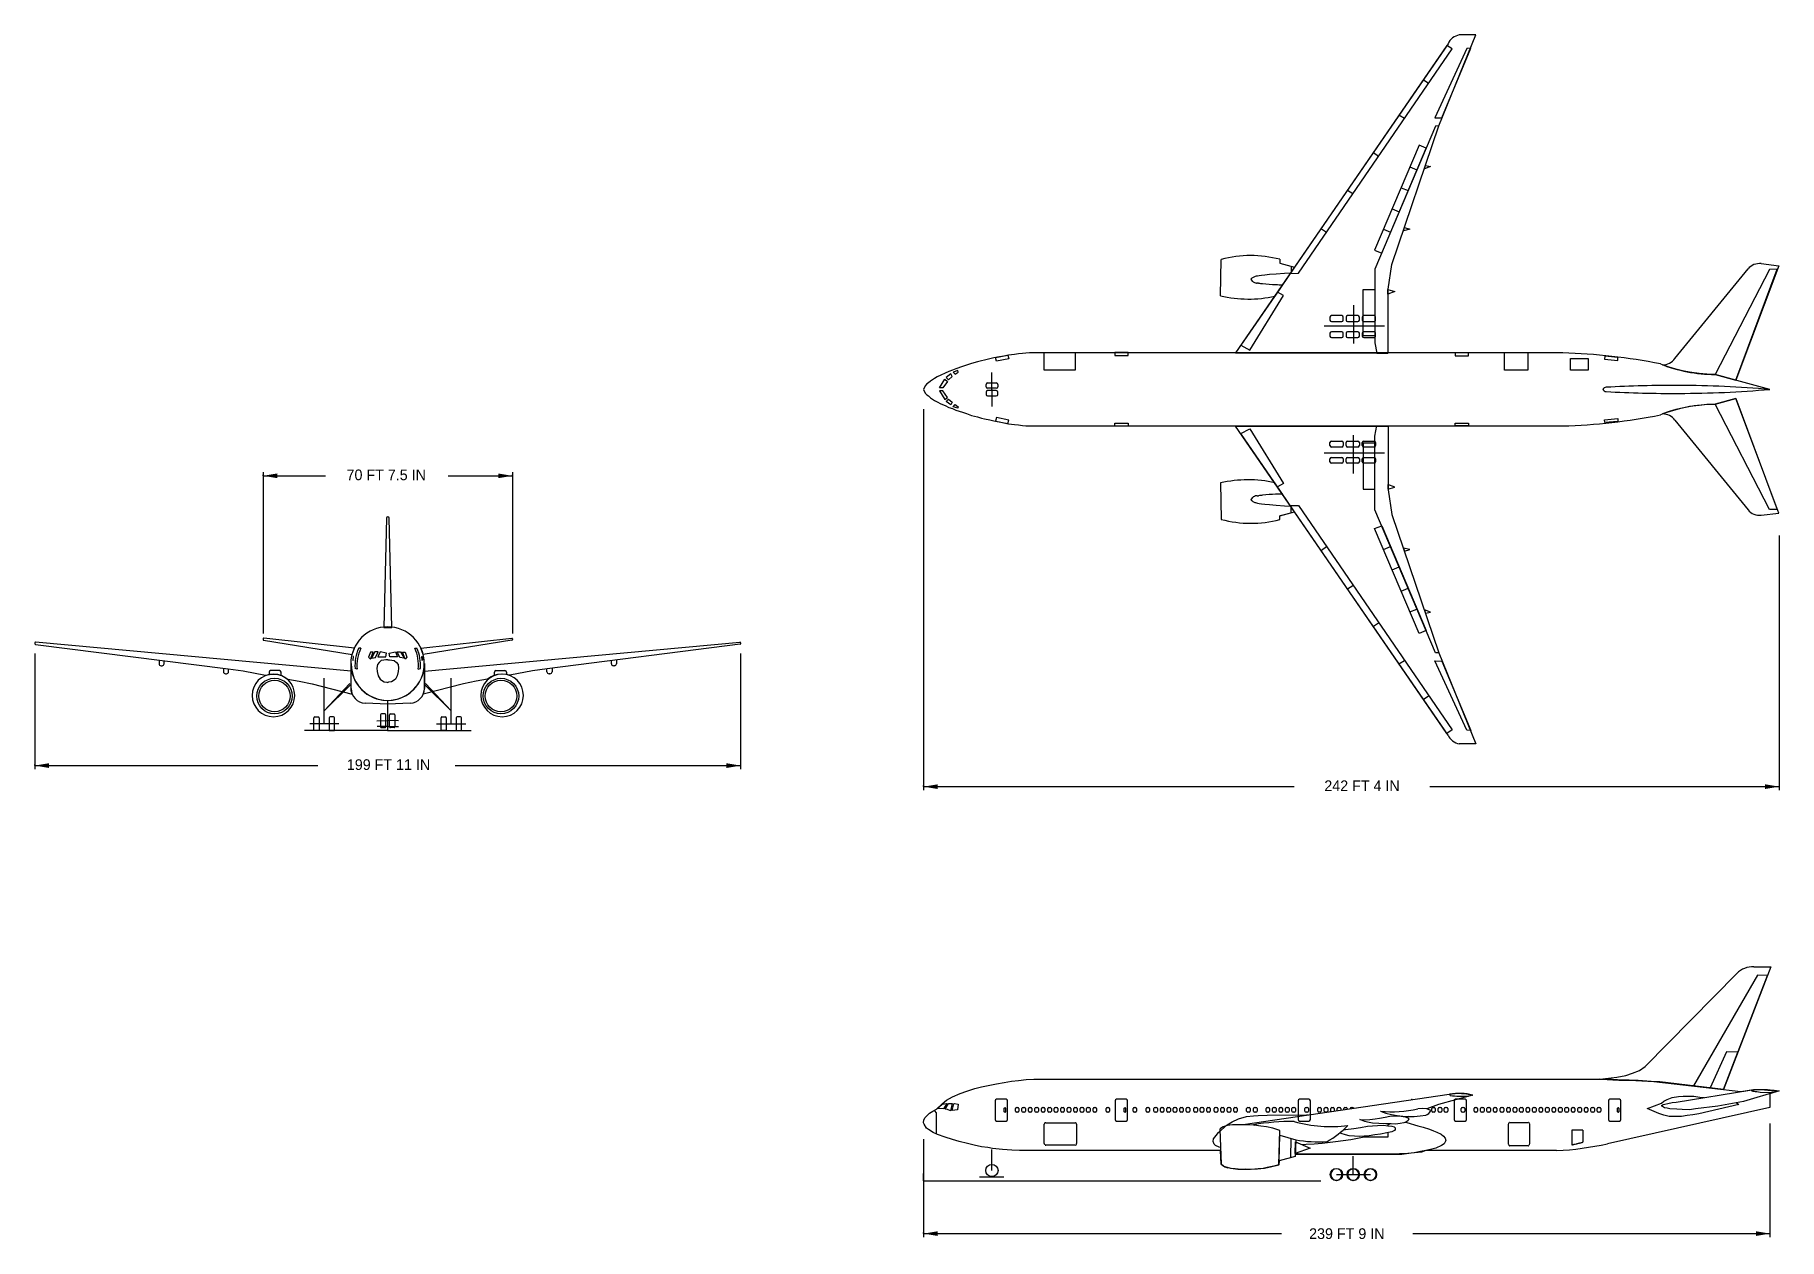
# Model space of a CAD drawing. Extents: x -3021 to 2908, y -789 to 3306.
import ezdxf
from ezdxf.enums import TextEntityAlignment as Align

# ---------------------------------------------------------------- set-up
doc = ezdxf.new("R2010")
doc.units = 0
doc.linetypes.add('DASHED', pattern=[0.75, 0.5, -0.25])
doc.layers.get('0').update_dxf_attribs({"linetype": 'CONTINUOUS'})

msp = doc.modelspace()

# ---------------------------------------------------------------- texts
at = {"linetype": 'CONTINUOUS'}
for s, p in [('70 FT 7.5 IN', (-1826.890024, 1809.542989)), ('199 FT 11 IN', (-1819.134748, 824.2807)), ('242 FT 4 IN', (1490.16384, 752.666734)), ('239 FT 9 IN', (1438.5, -770.361194))]:
    msp.add_text(s, height=36.305476, dxfattribs=at).set_placement(p, align=Align.MIDDLE)

# ---------------------------------------------------------------- linework, layer by layer
for p, q in [((1782.694955, 3275.161005), (1060.595821, 2224.590468)), ((1778.443947, 3269.383247), (1246.023952, 2494.471807)), ((1751.774711, 2995.976164), (1876.827015, 3305.500023)), ((1796.34576, 3257.706023), (1778.443947, 3269.383247)), ((1876.827015, 3305.500023), (1820.710884, 3305.500023)), ((1273.836677, 2494.808471), (1796.34576, 3257.706023)), ((1845.968194, 3259.033671), (1737.334638, 3022.944704)), ((1761.850295, 3023.614846), (1860.407201, 3260.025535)), ((1860.407201, 3260.025535), (1845.968194, 3259.033671)), ((1697.736791, 3153.972442), (1716.374819, 3141.494502)), ((1615.634419, 3033.157614), (1634.269859, 3021.963313)), ((1739.581425, 2995.309743), (1534.033459, 2509.404967)), ((1591.9479, 2525.197756), (1751.774711, 2995.976164)), ((1737.334638, 3022.944704), (1761.850295, 3023.614846)), ((1751.774711, 2995.976164), (1739.581425, 2995.309743)), ((1684.54444, 2930.151777), (1532.190288, 2572.991046)), ((1556.91978, 2563.413596), (1707.670677, 2919.929271)), ((1707.670677, 2919.929271), (1684.54444, 2930.151777)), ((1528.745373, 2905.148713), (1546.71148, 2893.223592)), ((1653.150006, 2856.554446), (1676.368171, 2846.679625)), ((1702.314956, 2849.835874), (1705.822307, 2861.074845)), ((1722.516748, 2857.5785), (1702.314956, 2849.835874)), ((1705.822307, 2861.074845), (1722.516748, 2857.5785)), ((1441.226905, 2777.495412), (1459.29204, 2766.136771)), ((1623.032525, 2785.95065), (1646.773618, 2775.911846)), ((1592.259352, 2713.809728), (1616.228423, 2703.674525)), ((1351.83285, 2646.542797), (1369.071534, 2634.408912)), ((1562.748217, 2644.627376), (1586.935915, 2634.399727)), ((1630.873135, 2639.619436), (1634.092446, 2650.029824)), ((1652.410607, 2644.711345), (1630.873135, 2639.619436)), ((1634.092446, 2650.029824), (1652.410607, 2644.711345)), ((1532.190288, 2572.991046), (1556.91978, 2563.413596)), ((1009.21155, 2418.010921), (1011.385458, 2541.997556)), ((1159.749649, 2490.024576), (1176.056181, 2491.528498)), ((1176.056181, 2491.528498), (1198.043338, 2493.285843)), ((1260.546638, 2516.160171), (1194.14863, 2417.657233)), ((1198.043338, 2493.285843), (1226.727848, 2495.333627)), ((1210.592325, 2542.41747), (1210.592325, 2542.41747)), ((1210.592325, 2542.41747), (1210.932946, 2529.524026)), ((1210.932946, 2529.524026), (1260.546638, 2516.160171)), ((1226.727848, 2495.333627), (1247.806891, 2496.709169)), ((1246.023952, 2494.471807), (1273.836677, 2494.808471)), ((1248.798954, 2518.119316), (1248.798954, 2498.180918)), ((1534.033459, 2509.404967), (1534.033459, 2258.560015)), ((1578.910173, 2441.412408), (1591.9479, 2525.197756)), ((2553.580033, 2205.033981), (2802.294299, 2509.633836)), ((2874.932987, 2508.311605), (2690.621827, 2150.48436)), ((2907.000033, 2520.250015), (2760.332702, 2131.363707)), ((2760.332702, 2131.363707), (2901.247607, 2508.364692)), ((2847.145515, 2527.634132), (2907.000033, 2520.250015)), ((2901.247607, 2508.364692), (2874.932987, 2508.311605)), ((1202.493371, 2431.11516), (1078.126591, 2250.105353)), ((1112.287153, 2474.809742), (1114.903712, 2477.302172)), ((1114.903712, 2477.302172), (1117.170257, 2479.319946)), ((1117.170257, 2479.319946), (1119.222073, 2480.940635)), ((1119.222073, 2480.940635), (1121.194445, 2482.241809)), ((1121.194445, 2482.241809), (1123.222657, 2483.301039)), ((1123.222657, 2483.301039), (1125.441994, 2484.195895)), ((1125.441994, 2484.195895), (1127.98774, 2485.003949)), ((1127.98774, 2485.003949), (1130.995181, 2485.802771)), ((1130.995181, 2485.802771), (1134.746507, 2486.663173)), ((1134.746507, 2486.663173), (1140.111541, 2487.628929)), ((1140.111541, 2487.628929), (1148.107012, 2488.737058)), ((1148.107012, 2488.737058), (1159.749649, 2490.024576)), ((1223.478547, 2419.518845), (1202.493371, 2431.11516)), ((1494.224604, 2282.253007), (1494.224604, 2439.374958)), ((1494.224604, 2439.374958), (1534.033459, 2439.374958)), ((1534.033459, 2439.374958), (1534.033459, 2282.253007)), ((1578.302206, 2439.209698), (1601.421321, 2432.517201)), ((1578.333282, 2423.806018), (1578.302206, 2439.209698)), ((1601.421321, 2432.517201), (1578.333282, 2423.806018)), ((1578.910173, 2224.617288), (1578.910173, 2441.412408)), ((1108.966969, 2233.801094), (1223.478547, 2419.518845)), ((1194.14863, 2417.657233), (1194.14863, 2417.105933)), ((1461, 2385.99997), (1461, 2255.99997)), ((1361, 2315.99997), (1566, 2315.99997)), ((1381, 2345.99997), (1381, 2335.99997)), ((1421, 2350.99997), (1386, 2350.99997)), ((1386, 2330.99997), (1421, 2330.99997)), ((1426, 2335.99997), (1426, 2345.99997)), ((1436, 2345.99997), (1436, 2335.99997)), ((1476, 2350.99997), (1441, 2350.99997)), ((1441, 2330.99997), (1476, 2330.99997)), ((1481, 2335.99997), (1481, 2345.99997)), ((1491, 2345.99997), (1491, 2335.99997)), ((1531, 2350.99997), (1496, 2350.99997)), ((1496, 2330.99997), (1531, 2330.99997)), ((1536, 2335.99997), (1536, 2345.99997)), ((1381, 2290.99997), (1381, 2280.99997)), ((1421, 2295.99997), (1386, 2295.99997)), ((1386, 2275.99997), (1421, 2275.99997)), ((1426, 2280.99997), (1426, 2290.99997)), ((1436, 2290.99997), (1436, 2280.99997)), ((1476, 2295.99997), (1441, 2295.99997)), ((1441, 2275.99997), (1476, 2275.99997)), ((1481, 2280.99997), (1481, 2290.99997)), ((1491, 2290.99997), (1491, 2280.99997)), ((1534.033459, 2282.253007), (1494.224604, 2282.253007)), ((1531, 2295.99997), (1496, 2295.99997)), ((1496, 2275.99997), (1531, 2275.99997)), ((1534.033459, 2258.560015), (1540.901059, 2223.058547)), ((1536, 2280.99997), (1536, 2290.99997)), ((196.755039, 2197.30217), (183.553171, 2193.719816)), ((207.023159, 2199.988936), (196.755039, 2197.30217)), ((224.62565, 2203.571291), (207.023159, 2199.988936)), ((238.560956, 2207.153646), (224.62565, 2203.571291)), ((257.630321, 2210.736001), (238.560956, 2207.153646)), ((244.720345, 2208.143745), (286.526261, 2216.204043)), ((247.654093, 2195.605503), (244.720345, 2208.143745)), ((289.46001, 2204.56139), (247.654093, 2195.605503)), ((272.299063, 2213.422767), (257.630321, 2210.736001)), ((288.43468, 2217.005122), (272.299063, 2213.422767)), ((286.526261, 2216.204043), (289.46001, 2204.56139)), ((308.237483, 2218.796299), (288.43468, 2217.005122)), ((322.172788, 2220.587476), (308.237483, 2218.796299)), ((336.108093, 2222.378654), (322.172788, 2220.587476)), ((347.10965, 2223.274243), (336.108093, 2222.378654)), ((360.311519, 2224.169831), (347.10965, 2223.274243)), ((373.513387, 2224.169831), (360.311519, 2224.169831)), ((1373.513387, 2224.169831), (373.513387, 2224.169831)), ((410, 2165), (410, 2225)), ((410, 2225), (515, 2225)), ((515, 2225), (515, 2165)), ((650, 2225), (650, 2215)), ((695, 2225), (650, 2225)), ((650, 2215), (695, 2215)), ((695, 2215), (695, 2225)), ((1583.513387, 2224.169831), (928.533916, 2224.169831)), ((1060.595821, 2224.590468), (1578.910173, 2224.617288)), ((1060.595821, 2224.590468), (1578.910173, 2224.617288)), ((1078.126591, 2250.105353), (1108.966969, 2233.801094)), ((1578.910173, 2224.169831), (1373.513387, 2224.169831)), ((1410.5, 2224.169831), (1410.5, 2224.608548)), ((1540.901059, 2223.609847), (1578.317744, 2223.609847)), ((1597.882996, 2224.169831), (1583.513387, 2224.169831)), ((2172.513387, 2224.169831), (1597.882996, 2224.169831)), ((1806.835727, 2224.169831), (1806.835727, 2214.169831)), ((1851.835727, 2224.169831), (1806.835727, 2224.169831)), ((1806.835727, 2214.169831), (1851.835727, 2214.169831)), ((1851.835727, 2214.169831), (1851.835727, 2224.169831)), ((1974.240601, 2165), (1974.240601, 2225)), ((1974.240601, 2225), (2054, 2225)), ((2054, 2225), (2054, 2165)), ((2199, 2165), (2199, 2205)), ((2199, 2205), (2259, 2205)), ((2259, 2205), (2259, 2165)), ((2315.442766, 2212.88983), (2314.485271, 2202.935775)), ((2314.485271, 2202.935775), (2359.278518, 2198.627051)), ((2360.236012, 2208.581106), (2315.442766, 2212.88983)), ((2359.278518, 2198.627051), (2360.236012, 2208.581106)), ((36.865746, 2137.297728), (29.531374, 2132.819784)), ((45.666991, 2142.67126), (36.865746, 2137.297728)), ((58.868859, 2148.940381), (45.666991, 2142.67126)), ((53.7348, 2105.056535), (72.13483, 2134.803946)), ((72.804165, 2155.209502), (58.868859, 2148.940381)), ((72.13483, 2134.803946), (80.871973, 2127.446252)), ((86.006033, 2161.478623), (72.804165, 2155.209502)), ((92.606967, 2152.522736), (76.47135, 2140.880083)), ((76.47135, 2140.880083), (84.539159, 2132.819784)), ((84.539159, 2132.819784), (97.00759, 2143.566849)), ((97.741027, 2165.060977), (86.006033, 2161.478623)), ((97.00759, 2143.566849), (92.606967, 2152.522736)), ((109.476021, 2170.43451), (97.741027, 2165.060977)), ((116.076955, 2164.165389), (100.674776, 2158.791857)), ((100.674776, 2158.791857), (106.542273, 2151.627147)), ((106.542273, 2151.627147), (116.810392, 2158.791857)), ((131.479135, 2177.599219), (109.476021, 2170.43451)), ((116.810392, 2158.791857), (116.076955, 2164.165389)), ((145.41444, 2182.077163), (131.479135, 2177.599219)), ((163.016931, 2188.346283), (145.41444, 2182.077163)), ((183.553171, 2193.719816), (163.016931, 2188.346283)), ((231.999982, 2100), (231.999982, 2157.81054)), ((515, 2165), (410, 2165)), ((2054, 2165), (1974.240601, 2165)), ((2259, 2165), (2199, 2165)), ((2534.396956, 2175.333824), (2511.961201, 2183.503123)), ((2556.583922, 2168.570928), (2534.396956, 2175.333824)), ((2579.880236, 2163.160611), (2556.583922, 2168.570928)), ((2603.17655, 2158.426583), (2579.880236, 2163.160611)), ((2636.456998, 2154.368846), (2603.17655, 2158.426583)), ((2661.972008, 2151.663687), (2636.456998, 2154.368846)), ((2690.697494, 2150.631262), (2661.972008, 2151.663687)), ((2876.209665, 2099.748043), (2689.98909, 2150.825567)), ((2690.621827, 2150.48436), (2760.332702, 2131.363707)), ((2760.332702, 2131.363707), (2690.697494, 2150.631262)), ((5.327949, 2112.221244), (0, 2100)), ((0, 2100), (5.327949, 2087.778756)), ((11.195446, 2118.490365), (5.327949, 2112.221244)), ((5.327949, 2087.778756), (11.195446, 2081.509635)), ((16.329506, 2122.07272), (11.195446, 2118.490365)), ((11.195446, 2081.509635), (16.329506, 2077.92728)), ((22.93044, 2128.341841), (16.329506, 2122.07272)), ((16.329506, 2077.92728), (22.93044, 2071.658159)), ((29.531374, 2132.819784), (22.93044, 2128.341841)), ((64.736356, 2105.056535), (53.7348, 2105.056535)), ((64.736356, 2094.943465), (53.7348, 2094.943465)), ((53.7348, 2094.943465), (72.13483, 2065.196054)), ((80.871973, 2127.446252), (64.736356, 2105.056535)), ((80.871973, 2072.553748), (64.736356, 2094.943465)), ((211.999982, 2109.07272), (211.999982, 2117.07272)), ((211.999982, 2090.92728), (211.999982, 2082.92728)), ((216.999982, 2122.07272), (246.999982, 2122.07272)), ((246.999982, 2104.07272), (216.999982, 2104.07272)), ((246.999982, 2095.92728), (216.999982, 2095.92728)), ((216.999982, 2077.92728), (246.999982, 2077.92728)), ((231.999982, 2100), (231.999982, 2042.18946)), ((251.999982, 2117.07272), (251.999982, 2109.07272)), ((251.999982, 2082.92728), (251.999982, 2090.92728)), ((0, 2032.903657), (0, 737.381182)), ((22.93044, 2071.658159), (29.531374, 2067.180216)), ((29.531374, 2067.180216), (36.865746, 2062.702272)), ((36.865746, 2062.702272), (45.666991, 2057.32874)), ((45.666991, 2057.32874), (58.868859, 2051.059619)), ((58.868859, 2051.059619), (72.804165, 2044.790498)), ((72.13483, 2065.196054), (80.871973, 2072.553748)), ((72.804165, 2044.790498), (86.006033, 2038.521377)), ((76.47135, 2059.119917), (84.539159, 2067.180216)), ((92.606967, 2047.477264), (76.47135, 2059.119917)), ((84.539159, 2067.180216), (97.00759, 2056.433151)), ((86.006033, 2038.521377), (97.741027, 2034.939023)), ((97.00759, 2056.433151), (92.606967, 2047.477264)), ((97.741027, 2034.939023), (109.476021, 2029.56549)), ((100.674776, 2041.208143), (106.542273, 2048.372853)), ((116.076955, 2035.834611), (100.674776, 2041.208143)), ((106.542273, 2048.372853), (116.810392, 2041.208143)), ((109.476021, 2029.56549), (131.479135, 2022.400781)), ((116.810392, 2041.208143), (116.076955, 2035.834611)), ((131.479135, 2022.400781), (145.41444, 2017.922837)), ((145.41444, 2017.922837), (163.016931, 2011.653717)), ((2534.396956, 2024.666176), (2511.961201, 2016.496877)), ((2556.583922, 2031.429072), (2534.396956, 2024.666176)), ((2579.880236, 2036.839389), (2556.583922, 2031.429072)), ((2603.17655, 2041.573417), (2579.880236, 2036.839389)), ((2636.456998, 2045.631154), (2603.17655, 2041.573417)), ((2661.972008, 2048.336313), (2636.456998, 2045.631154)), ((2690.697494, 2049.368738), (2661.972008, 2048.336313)), ((2690.621827, 2049.51564), (2760.332702, 2068.636293)), ((2874.932987, 1691.688395), (2690.621827, 2049.51564)), ((2760.332702, 2068.636293), (2690.697494, 2049.368738)), ((2907.000033, 1679.749985), (2760.332702, 2068.636293)), ((2760.332702, 2068.636293), (2901.247607, 1691.635308)), ((163.016931, 2011.653717), (183.553171, 2006.280184)), ((183.553171, 2006.280184), (196.755039, 2002.69783)), ((196.755039, 2002.69783), (207.023159, 2000.011064)), ((207.023159, 2000.011064), (224.62565, 1996.428709)), ((224.62565, 1996.428709), (238.560956, 1992.846354)), ((238.560956, 1992.846354), (257.630321, 1989.263999)), ((247.654093, 2004.394497), (244.720345, 1991.856255)), ((244.720345, 1991.856255), (286.526261, 1983.795957)), ((289.46001, 1995.43861), (247.654093, 2004.394497)), ((257.630321, 1989.263999), (272.299063, 1986.577233)), ((272.299063, 1986.577233), (288.43468, 1982.994878)), ((286.526261, 1983.795957), (289.46001, 1995.43861)), ((288.43468, 1982.994878), (308.237483, 1981.203701)), ((308.237483, 1981.203701), (322.172788, 1979.412524)), ((322.172788, 1979.412524), (336.108093, 1977.621346)), ((336.108093, 1977.621346), (347.10965, 1976.725757)), ((347.10965, 1976.725757), (360.311519, 1975.830169)), ((360.311519, 1975.830169), (373.513387, 1975.830169)), ((373.513387, 1975.830169), (1373.513387, 1975.830169)), ((650, 1975), (650, 1985)), ((650, 1985), (695, 1985)), ((695, 1975), (650, 1975)), ((695, 1985), (695, 1975)), ((928.533916, 1975.830169), (1583.513387, 1975.830169)), ((1782.694955, 924.838995), (1060.595821, 1975.409532)), ((1060.595821, 1975.409532), (1578.910173, 1975.382712)), ((1078.126591, 1949.894647), (1108.966969, 1966.198906)), ((1108.966969, 1966.198906), (1223.478547, 1780.481155)), ((1110, 1975.406975), (1110, 1975.830169)), ((1373.513387, 1975.830169), (1578.910173, 1975.830169)), ((1410.5, 1975.391452), (1410.5, 1975.830169)), ((1534.033459, 1941.439985), (1540.901059, 1976.941453)), ((1540.901059, 1976.390153), (1578.317744, 1976.390153)), ((1578.910173, 1975.382712), (1578.910173, 1758.587592)), ((1583.513387, 1975.830169), (1597.882996, 1975.830169)), ((1597.882996, 1975.830169), (2172.513387, 1975.830169)), ((1806.835727, 1975.830169), (1806.835727, 1985.830169)), ((1806.835727, 1985.830169), (1851.835727, 1985.830169)), ((1851.835727, 1975.830169), (1806.835727, 1975.830169)), ((1851.835727, 1985.830169), (1851.835727, 1975.830169)), ((2314.485271, 1997.064225), (2359.278518, 2001.372949)), ((2315.442766, 1987.11017), (2314.485271, 1997.064225)), ((2360.236012, 1991.418894), (2315.442766, 1987.11017)), ((2359.278518, 2001.372949), (2360.236012, 1991.418894)), ((2553.580033, 1994.966019), (2802.294299, 1690.366164)), ((1202.493371, 1768.88484), (1078.126591, 1949.894647)), ((1381, 1909.00003), (1381, 1919.00003)), ((1386, 1924.00003), (1421, 1924.00003)), ((1421, 1904.00003), (1386, 1904.00003)), ((1426, 1919.00003), (1426, 1909.00003)), ((1436, 1909.00003), (1436, 1919.00003)), ((1441, 1924.00003), (1476, 1924.00003)), ((1476, 1904.00003), (1441, 1904.00003)), ((1461, 1814.00003), (1461, 1944.00003)), ((1481, 1919.00003), (1481, 1909.00003)), ((1491, 1909.00003), (1491, 1919.00003)), ((1534.033459, 1917.746993), (1494.224604, 1917.746993)), ((1494.224604, 1917.746993), (1494.224604, 1760.625042)), ((1496, 1924.00003), (1531, 1924.00003)), ((1531, 1904.00003), (1496, 1904.00003)), ((1534.033459, 1690.595033), (1534.033459, 1941.439985)), ((1534.033459, 1760.625042), (1534.033459, 1917.746993)), ((1536, 1919.00003), (1536, 1909.00003)), ((1361, 1884.00003), (1566, 1884.00003)), ((1381, 1854.00003), (1381, 1864.00003)), ((1386, 1869.00003), (1421, 1869.00003)), ((1421, 1849.00003), (1386, 1849.00003)), ((1426, 1864.00003), (1426, 1854.00003)), ((1436, 1854.00003), (1436, 1864.00003)), ((1441, 1869.00003), (1476, 1869.00003)), ((1476, 1849.00003), (1441, 1849.00003)), ((1481, 1864.00003), (1481, 1854.00003)), ((1491, 1854.00003), (1491, 1864.00003)), ((1496, 1869.00003), (1531, 1869.00003)), ((1531, 1849.00003), (1496, 1849.00003)), ((1536, 1864.00003), (1536, 1854.00003)), ((-2245.557586, 1818.257437), (-2245.557586, 1270.089921)), ((-1398.057586, 1818.257437), (-1398.057586, 1270.089921)), ((1009.21155, 1781.989079), (1011.385458, 1658.002444)), ((1194.14863, 1782.342767), (1194.14863, 1782.894067)), ((1260.546638, 1683.839829), (1194.14863, 1782.342767)), ((1260.546638, 1683.839829), (1194.14863, 1782.342767)), ((1223.478547, 1780.481155), (1202.493371, 1768.88484)), ((1112.287153, 1725.190258), (1114.903712, 1722.697828)), ((1114.903712, 1722.697828), (1117.170257, 1720.680054)), ((1117.170257, 1720.680054), (1119.222073, 1719.059365)), ((1494.224604, 1760.625042), (1534.033459, 1760.625042)), ((1578.333282, 1776.193982), (1578.302206, 1760.790302)), ((1578.302206, 1760.790302), (1601.421321, 1767.482799)), ((1601.421321, 1767.482799), (1578.333282, 1776.193982)), ((1578.910173, 1758.587592), (1591.9479, 1674.802244)), ((-1826.466443, 1662.369981), (-1835.315794, 1291.025863)), ((-1821.807586, 1666.762774), (-1821.96772, 1666.762774)), ((-1821.647451, 1666.762774), (-1821.807586, 1666.762774)), ((-1808.299377, 1291.025863), (-1817.148728, 1662.369981)), ((1119.222073, 1719.059365), (1121.194445, 1717.758191)), ((1121.194445, 1717.758191), (1123.222657, 1716.698961)), ((1123.222657, 1716.698961), (1125.441994, 1715.804105)), ((1125.441994, 1715.804105), (1127.98774, 1714.996051)), ((1127.98774, 1714.996051), (1130.995181, 1714.197229)), ((1130.995181, 1714.197229), (1134.746507, 1713.336827)), ((1134.746507, 1713.336827), (1140.111541, 1712.371071)), ((1140.111541, 1712.371071), (1148.107012, 1711.262942)), ((1148.107012, 1711.262942), (1159.749649, 1709.975424)), ((1159.749649, 1709.975424), (1176.056181, 1708.471502)), ((1176.056181, 1708.471502), (1198.043338, 1706.714157)), ((1198.043338, 1706.714157), (1226.727848, 1704.666373)), ((1210.592325, 1657.58253), (1210.932946, 1670.475974)), ((1210.932946, 1670.475974), (1260.546638, 1683.839829)), ((1212.302956, 1670.844997), (1260.546638, 1683.839829)), ((1226.727848, 1704.666373), (1247.806891, 1703.290831)), ((1246.023952, 1705.528193), (1273.836677, 1705.191529)), ((1778.443947, 930.616753), (1246.023952, 1705.528193)), ((1248.798954, 1681.880684), (1248.798954, 1701.819082)), ((1273.836677, 1705.191529), (1796.34576, 942.293977)), ((1739.581425, 1204.690257), (1534.033459, 1690.595033)), ((1591.9479, 1674.802244), (1751.774711, 1204.023836)), ((2847.145515, 1672.365868), (2907.000033, 1679.749985)), ((2901.247607, 1691.635308), (2874.932987, 1691.688395)), ((1210.592325, 1657.58253), (1210.592325, 1657.58253)), ((1532.190288, 1627.008954), (1556.91978, 1636.586404)), ((1684.54444, 1269.848223), (1532.190288, 1627.008954)), ((1556.91978, 1636.586404), (1707.670677, 1280.070729)), ((2908, 1603.487095), (2908, 737.381182)), ((1351.83285, 1553.457203), (1369.071534, 1565.591088)), ((1562.748217, 1555.372624), (1586.935915, 1565.600273)), ((1652.410607, 1555.288655), (1630.873135, 1560.380564)), ((1630.873135, 1560.380564), (1634.092446, 1549.970176)), ((1634.092446, 1549.970176), (1652.410607, 1555.288655)), ((1592.259352, 1486.190272), (1616.228423, 1496.325475)), ((1441.226905, 1422.504588), (1459.29204, 1433.863229)), ((1623.032525, 1414.04935), (1646.773618, 1424.088154)), ((1528.745373, 1294.851287), (1546.71148, 1306.776408)), ((1653.150006, 1343.445554), (1676.368171, 1353.320375)), ((1722.516748, 1342.4215), (1702.314956, 1350.164126)), ((1702.314956, 1350.164126), (1705.822307, 1338.925155)), ((1705.822307, 1338.925155), (1722.516748, 1342.4215)), ((-2245.557586, 1251.810226), (-2245.557586, 1249.230181)), ((-2243.876759, 1247.255814), (-1942.493083, 1198.534517)), ((-1934.527478, 1220.639956), (-2243.344065, 1253.798796)), ((-1835.315794, 1291.025863), (-1808.299377, 1291.025863)), ((-1709.087693, 1220.639956), (-1400.271106, 1253.798796)), ((-1399.738412, 1247.255814), (-1701.122088, 1198.534517)), ((-1398.057586, 1251.810226), (-1398.057586, 1249.230181)), ((1707.670677, 1280.070729), (1684.54444, 1269.848223)), ((-3021.307586, 1238.211863), (-3021.173799, 1234.903004)), ((-3021.307586, 1202.282378), (-3021.307586, 808.995148)), ((-3019.426527, 1232.999629), (-2364.043662, 1150.061597)), ((-1946.374319, 1141.972865), (-3019.128325, 1240.284466)), ((-1942.493083, 1198.534517), (-1934.527478, 1220.639956)), ((-1938.982183, 1191.831899), (-1940.313132, 1180.093649)), ((-1939.011486, 1178.786143), (-1937.677608, 1191.828969)), ((-1937.677608, 1191.828969), (-1938.982183, 1191.831899)), ((-1913.479957, 1219.823134), (-1920.61698, 1220.511267)), ((-1880.894869, 1206.70412), (-1887.129697, 1189.758556)), ((-1887.129697, 1189.758556), (-1880.94908, 1182.569471)), ((-1880.94908, 1182.569471), (-1871.762107, 1207.009751)), ((-1871.762107, 1207.009751), (-1880.894869, 1206.70412)), ((-1865.236299, 1208.299676), (-1877.354171, 1185.822851)), ((-1877.354171, 1185.822851), (-1862.996513, 1189.052057)), ((-1854.147406, 1208.274768), (-1865.236299, 1208.299676)), ((-1862.996513, 1189.052057), (-1854.147406, 1208.274768)), ((-1847.625993, 1207.607828), (-1855.490808, 1190.992071)), ((-1855.490808, 1190.992071), (-1828.748473, 1190.279712)), ((-1826.110019, 1203.319608), (-1847.625993, 1207.607828)), ((-1828.748473, 1190.279712), (-1826.110019, 1203.319608)), ((-1817.505153, 1203.319608), (-1795.989178, 1207.607828)), ((-1814.866698, 1190.279712), (-1817.505153, 1203.319608)), ((-1788.124363, 1190.992071), (-1814.866698, 1190.279712)), ((-1795.989178, 1207.607828), (-1788.124363, 1190.992071)), ((-1789.467765, 1208.274768), (-1778.378872, 1208.299676)), ((-1780.618658, 1189.052057), (-1789.467765, 1208.274768)), ((-1766.261, 1185.822851), (-1780.618658, 1189.052057)), ((-1778.378872, 1208.299676), (-1766.261, 1185.822851)), ((-1762.666091, 1182.569471), (-1771.853064, 1207.009751)), ((-1771.853064, 1207.009751), (-1762.720302, 1206.70412)), ((-1762.720302, 1206.70412), (-1756.485474, 1189.758556)), ((-1756.485474, 1189.758556), (-1762.666091, 1182.569471)), ((-1730.135214, 1219.823134), (-1722.998191, 1220.511267)), ((-1701.122088, 1198.534517), (-1709.087693, 1220.639956)), ((-1705.937564, 1191.828969), (-1704.632988, 1191.831899)), ((-1704.603685, 1178.786143), (-1705.937564, 1191.828969)), ((-1704.632988, 1191.831899), (-1703.302039, 1180.093649)), ((-1697.240852, 1141.972865), (-624.487894, 1240.569097)), ((-624.182995, 1233.395133), (-1279.571509, 1150.061597)), ((-622.307586, 1238.496591), (-622.436899, 1235.29836)), ((-622.307586, 1202.282378), (-622.307586, 808.995148)), ((1751.774711, 1204.023836), (1739.581425, 1204.690257)), ((1751.774711, 1204.023836), (1876.827015, 894.499977)), ((-2599.28882, 1179.639374), (-2599.28882, 1167.487394)), ((-2592.28882, 1160.487394), (-2588.96164, 1160.487394)), ((-2581.96164, 1167.487394), (-2581.96164, 1177.460798)), ((-2380.346462, 1152.111376), (-2380.346462, 1140.301571)), ((-2373.346462, 1133.301571), (-2370.019282, 1133.301571)), ((-2364.043662, 1150.061597), (-2313.507473, 1142.772881)), ((-2363.019282, 1140.301571), (-2363.019282, 1149.913853)), ((-2313.507473, 1142.772881), (-2237.381603, 1128.932691)), ((-2237.381603, 1128.932691), (-2223.788354, 1131.088919)), ((-2225.316792, 1139.062659), (-2225.316792, 1132.470777)), ((-2223.788354, 1131.088919), (-2209.464476, 1132.292117)), ((-2189.514411, 1144.062659), (-2220.316792, 1144.062659)), ((-2209.464476, 1132.292117), (-2195.140599, 1130.48732)), ((-2195.140599, 1130.48732), (-2182.792428, 1126.877726)), ((-2184.514411, 1129.257262), (-2184.514411, 1139.062659)), ((-2182.792428, 1126.877726), (-2173.901745, 1122.666533)), ((-1946.374319, 1083.235641), (-1946.374319, 1167.761497)), ((-1946.363287, 1087.704532), (-1946.374319, 1141.972865)), ((-1940.313132, 1180.093649), (-1939.011486, 1178.786143)), ((-1925.63399, 1148.514571), (-1932.648304, 1150.814001)), ((-1856.854723, 1164.577345), (-1858.807586, 1152.515881)), ((-1858.807586, 1152.515881), (-1857.235077, 1140.443428)), ((-1857.235077, 1140.443428), (-1854.331283, 1126.412647)), ((-1851.293427, 1172.066201), (-1856.854723, 1164.577345)), ((-1844.103609, 1178.572962), (-1851.293427, 1172.066201)), ((-1835.295526, 1179.531615), (-1844.103609, 1178.572962)), ((-1827.792751, 1180.167053), (-1835.295526, 1179.531615)), ((-1821.807586, 1180.762774), (-1827.792751, 1180.167053)), ((-1821.807586, 1180.762774), (-1815.82242, 1180.167053)), ((-1815.82242, 1180.167053), (-1808.319645, 1179.531615)), ((-1808.319645, 1179.531615), (-1799.511562, 1178.572962)), ((-1799.511562, 1178.572962), (-1792.321744, 1172.066201)), ((-1792.321744, 1172.066201), (-1786.760448, 1164.577345)), ((-1786.380094, 1140.443428), (-1789.283888, 1126.412647)), ((-1786.760448, 1164.577345), (-1784.807586, 1152.515881)), ((-1784.807586, 1152.515881), (-1786.380094, 1140.443428)), ((-1717.981181, 1148.514571), (-1710.966867, 1150.814001)), ((-1703.302039, 1180.093649), (-1704.603685, 1178.786143)), ((-1697.251885, 1087.704532), (-1697.240852, 1141.972865)), ((-1697.240852, 1167.761497), (-1697.240852, 1083.235641)), ((-1460.822743, 1126.877726), (-1469.713426, 1122.666533)), ((-1448.474573, 1130.48732), (-1460.822743, 1126.877726)), ((-1459.10076, 1129.257262), (-1459.10076, 1139.062659)), ((-1454.10076, 1144.062659), (-1423.298379, 1144.062659)), ((-1434.150695, 1132.292117), (-1448.474573, 1130.48732)), ((-1419.826817, 1131.088919), (-1434.150695, 1132.292117)), ((-1406.233568, 1128.932691), (-1419.826817, 1131.088919)), ((-1418.298379, 1139.062659), (-1418.298379, 1132.470777)), ((-1330.107698, 1142.772881), (-1406.233568, 1128.932691)), ((-1279.571509, 1150.061597), (-1330.107698, 1142.772881)), ((-1280.595889, 1140.301571), (-1280.595889, 1149.913853)), ((-1270.268709, 1133.301571), (-1273.595889, 1133.301571)), ((-1263.268709, 1152.111376), (-1263.268709, 1140.301571)), ((-1061.653531, 1167.487394), (-1061.653531, 1177.460798)), ((-1051.326351, 1160.487394), (-1054.653531, 1160.487394)), ((-1044.326351, 1179.639374), (-1044.326351, 1167.487394)), ((1615.634419, 1166.842386), (1634.269859, 1178.036687)), ((1845.968194, 940.966329), (1737.334638, 1177.055296)), ((1737.334638, 1177.055296), (1761.850295, 1176.385154)), ((1761.850295, 1176.385154), (1860.407201, 939.974465)), ((-2173.901745, 1122.666533), (-2167.974624, 1119.056939)), ((-2167.974624, 1119.056939), (-2161.0057, 1115.047043)), ((-2161.0057, 1115.047043), (-2122.790208, 1108.099213)), ((-2122.790208, 1108.099213), (-2079.107437, 1098.869018)), ((-2079.107437, 1098.869018), (-1942.249394, 1063.349026)), ((-2037.807547, 963.262774), (-2037.807547, 1118.762774)), ((-1950.519072, 1099.702334), (-2037.807547, 1007.273063)), ((-2037.807547, 1007.273063), (-1947.264958, 1096.43357)), ((-1946.363287, 1082.277919), (-1946.363287, 1087.704532)), ((-1945.869927, 1075.042435), (-1946.363287, 1082.277919)), ((-1942.249394, 1063.349026), (-1945.869927, 1075.042435)), ((-1854.331283, 1126.412647), (-1847.833313, 1115.309103)), ((-1847.833313, 1115.309103), (-1840.185141, 1108.946339)), ((-1840.185141, 1108.946339), (-1834.056217, 1106.345747)), ((-1834.056217, 1106.345747), (-1824.807586, 1104.498004)), ((-1824.807586, 1104.498004), (-1821.807586, 1103.745156)), ((-1818.807586, 1104.498004), (-1821.807586, 1103.745156)), ((-1809.558955, 1106.345747), (-1818.807586, 1104.498004)), ((-1803.43003, 1108.946339), (-1809.558955, 1106.345747)), ((-1795.781859, 1115.309103), (-1803.43003, 1108.946339)), ((-1789.283888, 1126.412647), (-1795.781859, 1115.309103)), ((-1564.507734, 1098.869018), (-1701.365777, 1063.349026)), ((-1701.365777, 1063.349026), (-1697.745244, 1075.042435)), ((-1697.745244, 1075.042435), (-1697.251885, 1082.277919)), ((-1697.251885, 1082.277919), (-1697.251885, 1087.704532)), ((-1605.807624, 1007.273063), (-1696.350213, 1096.43357)), ((-1693.096099, 1099.702334), (-1605.807624, 1007.273063)), ((-1605.807624, 963.262774), (-1605.807624, 1118.762774)), ((-1520.824963, 1108.099213), (-1564.507734, 1098.869018)), ((-1482.609471, 1115.047043), (-1520.824963, 1108.099213)), ((-1475.640547, 1119.056939), (-1482.609471, 1115.047043)), ((-1469.713426, 1122.666533), (-1475.640547, 1119.056939)), ((-1821.807586, 1029.780886), (-1898.65361, 1033.28762)), ((-1821.807586, 940.762774), (-1821.807586, 1043.828002)), ((-1744.961561, 1033.28762), (-1821.807586, 1029.780886)), ((1697.736791, 1046.027558), (1716.374819, 1058.505498)), ((-1987.801743, 963.262774), (-2086.700653, 963.262774)), ((-2072.650109, 939.762774), (-2072.650109, 983.762774)), ((-2069.650109, 986.762774), (-2057.650109, 986.762774)), ((-2054.650109, 983.762774), (-2054.650109, 939.762774)), ((-2020.964986, 983.762774), (-2020.964986, 939.762774)), ((-2005.964986, 986.762774), (-2017.964986, 986.762774)), ((-2002.964986, 939.762774), (-2002.964986, 983.762774)), ((-1858.486851, 973.424983), (-1821.807586, 973.808373)), ((-1821.807586, 954.262774), (-1857.807586, 954.262774)), ((-1846.093768, 994.054522), (-1846.093768, 953.054522)), ((-1831.093768, 997.054522), (-1843.093768, 997.054522)), ((-1843.093768, 950.054522), (-1831.093768, 950.054522)), ((-1828.093768, 953.054522), (-1828.093768, 994.054522)), ((-1785.12832, 973.424983), (-1821.807586, 973.808373)), ((-1821.807586, 954.262774), (-1785.807586, 954.262774)), ((-1815.521403, 953.054522), (-1815.521403, 994.054522)), ((-1812.521403, 997.054522), (-1800.521403, 997.054522)), ((-1800.521403, 950.054522), (-1812.521403, 950.054522)), ((-1797.521403, 994.054522), (-1797.521403, 953.054522)), ((-1655.813428, 963.262774), (-1556.914518, 963.262774)), ((-1640.650186, 939.762774), (-1640.650186, 983.762774)), ((-1637.650186, 986.762774), (-1625.650186, 986.762774)), ((-1622.650186, 983.762774), (-1622.650186, 939.762774)), ((-1588.965062, 983.762774), (-1588.965062, 939.762774)), ((-1573.965062, 986.762774), (-1585.965062, 986.762774)), ((-1570.965062, 939.762774), (-1570.965062, 983.762774)), ((-1821.482174, 940.435897), (-2105.228839, 940.420953)), ((-1821.482174, 940.435897), (-2105.228839, 940.420953)), ((-2054.650109, 939.762774), (-2072.650109, 939.762774)), ((-2020.964986, 939.762774), (-2002.964986, 939.762774)), ((-1822.132997, 940.435897), (-1538.386333, 940.420953)), ((-1622.650186, 939.762774), (-1640.650186, 939.762774)), ((-1588.965062, 939.762774), (-1570.965062, 939.762774)), ((1796.34576, 942.293977), (1778.443947, 930.616753)), ((1876.827015, 894.499977), (1820.710884, 894.499977)), ((1860.407201, 939.974465), (1845.968194, 940.966329)), ((2880, 136.552221), (2718.60109, -280.054037)), ((2822, 136.552221), (2880, 136.552221)), ((2452.643906, -201.666236), (2764.324334, 114.248696)), ((2834.51331, 107.966911), (2617.407326, -267.80935)), ((2718.60109, -280.054037), (2869.076956, 107.691965)), ((2869.076956, 107.691965), (2834.51331, 107.966911)), ((2729, -152.447779), (2673.070472, -274.544724)), ((2718.60109, -280.054037), (2767.574543, -153.659614)), ((2767.574543, -153.659614), (2729, -152.447779)), ((2356.734641, -238.255448), (2386.610566, -232.404574)), ((2386.610566, -232.404574), (2410.055978, -225.282351)), ((2410.055978, -225.282351), (2433.495716, -215.589057)), ((2433.495716, -215.589057), (2452.643906, -201.666236)), ((98.347032, -305.350744), (124, -294.447779)), ((124, -294.447779), (146.511333, -285.639936)), ((146.511333, -285.639936), (173.48913, -277.224375)), ((173.48913, -277.224375), (197, -271.447779)), ((197, -271.447779), (219.102222, -266.517988)), ((219.102222, -266.517988), (247.693321, -260.991335)), ((247.693321, -260.991335), (273.394803, -256.7566)), ((273.394803, -256.7566), (299, -252.447779)), ((299, -252.447779), (322.228826, -249.256958)), ((322.228826, -249.256958), (348, -246.447779)), ((348, -246.447779), (374, -245.447779)), ((374, -245.447779), (391.638505, -244.925757)), ((391.638505, -244.925757), (983.145712, -244.925757)), ((983.145712, -244.925757), (1956.809348, -244.925757)), ((1085.664421, -399.408001), (1786.378334, -296.303715)), ((1786.378334, -296.303715), (1796.65224, -294.623161)), ((1796.65224, -294.623161), (1806.899098, -293.646051)), ((1806.899098, -293.646051), (1815.798181, -293.265924)), ((1815.798181, -293.265924), (1828.695592, -293.482655)), ((1828.695592, -293.482655), (1839.527436, -294.368994)), ((1839.527436, -294.368994), (1856.299911, -297.035074)), ((1956.809348, -244.925757), (2243.941696, -244.925757)), ((2243.941696, -244.925757), (2303.078442, -245.122963)), ((2298.305926, -245.107048), (2356.734641, -238.255448)), ((2342.035078, -246.755125), (2298.305926, -245.107048)), ((2303.078442, -245.122963), (2362.656197, -248.236407)), ((2375.042419, -249.126149), (2342.035078, -246.755125)), ((2362.656197, -248.236407), (2420.394167, -249.684821)), ((2398.375133, -248.530332), (2375.042419, -249.126149)), ((2429.390391, -249.944623), (2398.375133, -248.530332)), ((2420.394167, -249.684821), (2482.014871, -253.05865)), ((2473.093636, -252.682686), (2429.390391, -249.944623)), ((2502.7112, -253.930846), (2473.093636, -252.682686)), ((2482.014871, -253.05865), (2778.301455, -287.667138)), ((2499, -255.04264), (2499, -253.774446)), ((2718.60109, -280.054037), (2502.7112, -253.930846)), ((2557.787458, -323.175771), (2809.00881, -282.896074)), ((2617.407326, -267.80935), (2718.60109, -280.054037)), ((2673.070472, -274.544724), (2718.60109, -280.054037)), ((2778.301455, -287.667138), (2820.932419, -280.208004)), ((2907.999983, -284.927293), (2786.596352, -321.190398)), ((2809.00881, -282.896074), (2818.147634, -281.621963)), ((2813.2655, -282.593069), (2829.514103, -280.574413)), ((2814.501786, -284.240835), (2813.2655, -282.593069)), ((2816.860864, -285.550272), (2814.501786, -284.240835)), ((2819.434404, -286.597821), (2816.860864, -285.550272)), ((2818.147634, -281.621963), (2827.965488, -280.604539)), ((2824.581484, -287.64537), (2819.434404, -286.597821)), ((2820.932419, -280.208004), (2846.643864, -280.208004)), ((2828.227333, -288.431032), (2824.581484, -287.64537)), ((2827.965488, -280.604539), (2840.498747, -280.255492)), ((2832.302105, -288.692919), (2828.227333, -288.431032)), ((2829.514103, -280.574413), (2838.950417, -280.050639)), ((2843.23965, -290.002355), (2832.302105, -288.692919)), ((2838.950417, -280.050639), (2853.53381, -280.312526)), ((2840.498747, -280.255492), (2852.389238, -279.907863)), ((2877.982441, -291.573679), (2843.23965, -290.002355)), ((2846.643864, -280.208004), (2905.208824, -285.443137)), ((2852.389238, -279.907863), (2864.281148, -280.203003)), ((2853.53381, -280.312526), (2868.760589, -280.836301)), ((2864.281148, -280.203003), (2877.339056, -281.360075)), ((2868.760589, -280.836301), (2878.625826, -282.145737)), ((2905.208824, -285.443137), (2876.893954, -295.128706)), ((2876.893954, -295.128706), (2876.9968, -341.727225)), ((2877.339056, -281.360075), (2890.962387, -283.036584)), ((2883.558445, -291.049905), (2877.982441, -291.573679)), ((2878.625826, -282.145737), (2891.493527, -283.193286)), ((2888.919987, -290.264243), (2883.558445, -291.049905)), ((2907.999983, -284.927293), (2888.919987, -290.264243)), ((2890.962387, -283.036584), (2907.999983, -284.927293)), ((2891.493527, -283.193286), (2898.785224, -283.978948)), ((2898.785224, -283.978948), (2907.999983, -284.927293)), ((20, -360.447779), (30.641448, -353.707978)), ((30.641448, -353.707978), (43.481905, -346.930546)), ((36.378012, -352.447779), (42.378012, -359.447779)), ((43.481905, -346.930546), (63, -329.447779)), ((46, -345.447779), (63.370816, -330.174611)), ((67.583561, -345.913196), (46, -345.447779)), ((63, -329.447779), (78, -316.447779)), ((63.370816, -330.174611), (79, -328.447779)), ((79, -328.447779), (67.583561, -345.913196)), ((73.050632, -347.508057), (84.57789, -328.199494)), ((80.765971, -348.455184), (73.050632, -347.508057)), ((78, -316.447779), (98.347032, -305.350744)), ((91.058764, -352.289092), (80.765971, -348.455184)), ((84.57789, -328.199494), (97.433242, -328.171121)), ((97.433242, -328.171121), (91.058764, -352.289092)), ((97.163638, -351.632848), (102.897476, -328.480447)), ((114.834781, -349.344149), (97.163638, -351.632848)), ((102.897476, -328.480447), (105.146453, -328.154098)), ((105.146453, -328.154098), (117.362584, -329.734063)), ((117.362584, -329.734063), (114.834781, -349.344149)), ((243, -318.447779), (243, -382.447779)), ((280, -313.447779), (248, -313.447779)), ((274, -356.447779), (274, -343.447779)), ((275, -342.447779), (277, -342.447779)), ((278, -343.447779), (278, -356.447779)), ((285, -382.447779), (285, -318.447779)), ((312, -353.447779), (312, -345.447779)), ((316, -341.447779), (320, -341.447779)), ((324, -345.447779), (324, -353.447779)), ((334, -353.447779), (334, -345.447779)), ((338, -341.447779), (342, -341.447779)), ((346, -345.447779), (346, -353.447779)), ((356, -353.447779), (356, -345.447779)), ((360, -341.447779), (364, -341.447779)), ((368, -345.447779), (368, -353.447779)), ((378, -353.447779), (378, -345.447779)), ((382, -341.447779), (386, -341.447779)), ((390, -345.447779), (390, -353.447779)), ((400, -353.447779), (400, -345.447779)), ((404, -341.447779), (408, -341.447779)), ((412, -345.447779), (412, -353.447779)), ((422, -353.447779), (422, -345.447779)), ((426, -341.447779), (430, -341.447779)), ((434, -345.447779), (434, -353.447779)), ((444, -353.447779), (444, -345.447779)), ((448, -341.447779), (452, -341.447779)), ((456, -345.447779), (456, -353.447779)), ((466, -353.447779), (466, -345.447779)), ((470, -341.447779), (474, -341.447779)), ((478, -345.447779), (478, -353.447779)), ((488, -353.447779), (488, -345.447779)), ((492, -341.447779), (496, -341.447779)), ((500, -345.447779), (500, -353.447779)), ((510, -353.447779), (510, -345.447779)), ((514, -341.447779), (518, -341.447779)), ((522, -345.447779), (522, -353.447779)), ((532, -353.447779), (532, -345.447779)), ((536, -341.447779), (540, -341.447779)), ((544, -345.447779), (544, -353.447779)), ((554, -353.447779), (554, -345.447779)), ((558, -341.447779), (562, -341.447779)), ((566, -345.447779), (566, -353.447779)), ((576, -353.447779), (576, -345.447779)), ((580, -341.447779), (584, -341.447779)), ((588, -345.447779), (588, -353.447779)), ((620, -353.447779), (620, -345.447779)), ((624, -341.447779), (628, -341.447779)), ((632, -345.447779), (632, -353.447779)), ((651, -318.447779), (651, -382.447779)), ((688, -313.447779), (656, -313.447779)), ((682, -356.447779), (682, -343.447779)), ((683, -342.447779), (685, -342.447779)), ((686, -343.447779), (686, -356.447779)), ((693, -382.447779), (693, -318.447779)), ((712, -353.447779), (712, -345.447779)), ((716, -341.447779), (720, -341.447779)), ((724, -345.447779), (724, -353.447779)), ((756, -353.447779), (756, -345.447779)), ((760, -341.447779), (764, -341.447779)), ((768, -345.447779), (768, -353.447779)), ((782.546553, -353.447779), (782.546553, -345.447779)), ((786.546553, -341.447779), (790.546553, -341.447779)), ((794.546553, -345.447779), (794.546553, -353.447779)), ((804.546553, -353.447779), (804.546553, -345.447779)), ((808.546553, -341.447779), (812.546553, -341.447779)), ((816.546553, -345.447779), (816.546553, -353.447779)), ((826.546553, -353.447779), (826.546553, -345.447779)), ((830.546553, -341.447779), (834.546553, -341.447779)), ((838.546553, -345.447779), (838.546553, -353.447779)), ((848.546553, -353.447779), (848.546553, -345.447779)), ((852.546553, -341.447779), (856.546553, -341.447779)), ((860.546553, -345.447779), (860.546553, -353.447779)), ((870.546553, -353.447779), (870.546553, -345.447779)), ((874.546553, -341.447779), (878.546553, -341.447779)), ((882.546553, -345.447779), (882.546553, -353.447779)), ((892.546553, -353.447779), (892.546553, -345.447779)), ((896.546553, -341.447779), (900.546553, -341.447779)), ((904.546553, -345.447779), (904.546553, -353.447779)), ((918.355798, -353.447779), (918.355798, -345.447779)), ((922.355798, -341.447779), (926.355798, -341.447779)), ((930.355798, -345.447779), (930.355798, -353.447779)), ((940.355798, -353.447779), (940.355798, -345.447779)), ((944.355798, -341.447779), (948.355798, -341.447779)), ((952.355798, -345.447779), (952.355798, -353.447779)), ((962.355798, -353.447779), (962.355798, -345.447779)), ((966.355798, -341.447779), (970.355798, -341.447779)), ((974.355798, -345.447779), (974.355798, -353.447779)), ((988, -353.447779), (988, -345.447779)), ((992, -341.447779), (996, -341.447779)), ((1000, -345.447779), (1000, -353.447779)), ((1010, -353.447779), (1010, -345.447779)), ((1014, -341.447779), (1018, -341.447779)), ((1022, -345.447779), (1022, -353.447779)), ((1032, -353.447779), (1032, -345.447779)), ((1036, -341.447779), (1040, -341.447779)), ((1044, -345.447779), (1044, -353.447779)), ((1054, -353.447779), (1054, -345.447779)), ((1058, -341.447779), (1062, -341.447779)), ((1066, -345.447779), (1066, -353.447779)), ((1098, -353.447779), (1098, -345.447779)), ((1102, -341.447779), (1106, -341.447779)), ((1110, -345.447779), (1110, -353.447779)), ((1121.364463, -353.447779), (1121.364463, -345.447779)), ((1125.364463, -341.447779), (1129.364463, -341.447779)), ((1133.364463, -345.447779), (1133.364463, -353.447779)), ((1164, -353.447779), (1164, -345.447779)), ((1168, -341.447779), (1172, -341.447779)), ((1176, -345.447779), (1176, -353.447779)), ((1186, -353.447779), (1186, -345.447779)), ((1190, -341.447779), (1194, -341.447779)), ((1198, -345.447779), (1198, -353.447779)), ((1208, -353.447779), (1208, -345.447779)), ((1212, -341.447779), (1216, -341.447779)), ((1220, -345.447779), (1220, -353.447779)), ((1230, -353.447779), (1230, -345.447779)), ((1234, -341.447779), (1238, -341.447779)), ((1242, -345.447779), (1242, -353.447779)), ((1252, -353.447779), (1252, -345.447779)), ((1256, -341.447779), (1260, -341.447779)), ((1264, -345.447779), (1264, -353.447779)), ((1272.716552, -318.447779), (1272.716552, -382.447779)), ((1309.716552, -313.447779), (1277.716552, -313.447779)), ((1296, -353.447779), (1296, -345.447779)), ((1300, -341.447779), (1304, -341.447779)), ((1308, -345.447779), (1308, -353.447779)), ((1314.716552, -382.447779), (1314.716552, -318.447779)), ((1339.771438, -353.447779), (1339.771438, -345.447779)), ((1343.771438, -341.447779), (1347.771438, -341.447779)), ((1351.771438, -345.447779), (1351.771438, -353.447779)), ((1362, -353.447779), (1362, -345.447779)), ((1366, -341.447779), (1370, -341.447779)), ((1374, -345.447779), (1374, -353.447779)), ((1384, -353.447779), (1384, -345.447779)), ((1388, -341.447779), (1392, -341.447779)), ((1396, -345.447779), (1396, -353.447779)), ((1406, -352.273257), (1406, -345.447779)), ((1410, -341.447779), (1414, -341.447779)), ((1418, -345.447779), (1418, -350.507556)), ((1428, -349.036138), (1428, -345.447779)), ((1432, -341.447779), (1436, -341.447779)), ((1440, -345.447779), (1440, -347.270437)), ((1450, -345.799019), (1450, -345.447779)), ((1454, -341.447779), (1458, -341.447779)), ((1697.353507, -344.748156), (1680.059556, -346.460437)), ((1709.973417, -346.460437), (1697.353507, -344.748156)), ((1723.528136, -352.168039), (1709.973417, -346.460437)), ((1750.461373, -331.735375), (1710.064677, -346.498864)), ((1727, -353.447779), (1727, -345.447779)), ((1731, -341.447779), (1735, -341.447779)), ((1739, -345.447779), (1739, -353.447779)), ((1749, -353.447779), (1749, -345.447779)), ((1866.088608, -299.341644), (1750.461373, -331.735375)), ((1753, -341.447779), (1757, -341.447779)), ((1761, -345.447779), (1761, -353.447779)), ((1769.44622, -353.447779), (1769.44622, -345.447779)), ((1773.44622, -341.447779), (1777.44622, -341.447779)), ((1781.44622, -345.447779), (1781.44622, -353.447779)), ((1803.277039, -318.447779), (1803.277039, -382.447779)), ((1840.277039, -313.447779), (1808.277039, -313.447779)), ((1827.57286, -353.447779), (1827.57286, -345.447779)), ((1831.57286, -341.447779), (1835.57286, -341.447779)), ((1839.57286, -345.447779), (1839.57286, -353.447779)), ((1845.277039, -382.447779), (1845.277039, -318.447779)), ((1866.409992, -299.340935), (1851.746914, -303.177787)), ((1856.299911, -297.035074), (1865.124457, -299.343772)), ((1865.124457, -299.343772), (1866.088608, -299.341644)), ((1870.92642, -353.447779), (1870.92642, -345.447779)), ((1874.92642, -341.447779), (1878.92642, -341.447779)), ((1882.92642, -345.447779), (1882.92642, -353.447779)), ((1892.92642, -353.447779), (1892.92642, -345.447779)), ((1896.92642, -341.447779), (1900.92642, -341.447779)), ((1904.92642, -345.447779), (1904.92642, -353.447779)), ((1914.92642, -353.447779), (1914.92642, -345.447779)), ((1918.92642, -341.447779), (1922.92642, -341.447779)), ((1926.92642, -345.447779), (1926.92642, -353.447779)), ((1936.92642, -353.447779), (1936.92642, -345.447779)), ((1940.92642, -341.447779), (1944.92642, -341.447779)), ((1948.92642, -345.447779), (1948.92642, -353.447779)), ((1960, -353.447779), (1960, -345.447779)), ((1964, -341.447779), (1968, -341.447779)), ((1972, -345.447779), (1972, -353.447779)), ((1982, -353.447779), (1982, -345.447779)), ((1986, -341.447779), (1990, -341.447779)), ((1994, -345.447779), (1994, -353.447779)), ((2004, -353.447779), (2004, -345.447779)), ((2008, -341.447779), (2012, -341.447779)), ((2016, -345.447779), (2016, -353.447779)), ((2026, -353.447779), (2026, -345.447779)), ((2030, -341.447779), (2034, -341.447779)), ((2038, -345.447779), (2038, -353.447779)), ((2048, -353.447779), (2048, -345.447779)), ((2052, -341.447779), (2056, -341.447779)), ((2060, -345.447779), (2060, -353.447779)), ((2070, -353.447779), (2070, -345.447779)), ((2074, -341.447779), (2078, -341.447779)), ((2082, -345.447779), (2082, -353.447779)), ((2092, -353.447779), (2092, -345.447779)), ((2096, -341.447779), (2100, -341.447779)), ((2104, -345.447779), (2104, -353.447779)), ((2114, -353.447779), (2114, -345.447779)), ((2118, -341.447779), (2122, -341.447779)), ((2126, -345.447779), (2126, -353.447779)), ((2136, -353.447779), (2136, -345.447779)), ((2140, -341.447779), (2144, -341.447779)), ((2148, -345.447779), (2148, -353.447779)), ((2158, -353.447779), (2158, -345.447779)), ((2162, -341.447779), (2166, -341.447779)), ((2170, -345.447779), (2170, -353.447779)), ((2180, -353.447779), (2180, -345.447779)), ((2184, -341.447779), (2188, -341.447779)), ((2192, -345.447779), (2192, -353.447779)), ((2202, -353.447779), (2202, -345.447779)), ((2206, -341.447779), (2210, -341.447779)), ((2214, -345.447779), (2214, -353.447779)), ((2224, -353.447779), (2224, -345.447779)), ((2228, -341.447779), (2232, -341.447779)), ((2236, -345.447779), (2236, -353.447779)), ((2246, -353.447779), (2246, -345.447779)), ((2250, -341.447779), (2254, -341.447779)), ((2258, -345.447779), (2258, -353.447779)), ((2268, -353.447779), (2268, -345.447779)), ((2272, -341.447779), (2276, -341.447779)), ((2280, -345.447779), (2280, -353.447779)), ((2290, -353.447779), (2290, -345.447779)), ((2294, -341.447779), (2298, -341.447779)), ((2302, -345.447779), (2302, -353.447779)), ((2876.9968, -341.727225), (2325.096325, -464.901954)), ((2328, -318.447779), (2328, -382.447779)), ((2365, -313.447779), (2333, -313.447779)), ((2359, -356.447779), (2359, -343.447779)), ((2360, -342.447779), (2362, -342.447779)), ((2363, -343.447779), (2363, -356.447779)), ((2370, -382.447779), (2370, -318.447779)), ((2499.059362, -361.674693), (2459.492981, -345.371365)), ((2460.443581, -345.371365), (2507.967242, -326.626127)), ((2507.967242, -326.626127), (2515.986942, -319.859335)), ((2508.785451, -335.639637), (2509.50054, -334.150284)), ((2509.868122, -336.974292), (2508.785451, -335.639637)), ((2509.50054, -334.150284), (2509.71086, -333.893499)), ((2509.71086, -333.893499), (2510.212462, -333.428932)), ((2511.850092, -338.508816), (2509.868122, -336.974292)), ((2510.212462, -333.428932), (2510.675273, -333.06927)), ((2510.675273, -333.06927), (2514.083248, -331.682002)), ((2518.522778, -342.150275), (2511.850092, -338.508816)), ((2514.083248, -331.682002), (2519.427648, -330.09308)), ((2515.986942, -319.859335), (2526.9506, -314.447779)), ((2526.967189, -343.939003), (2518.522778, -342.150275)), ((2519.427648, -330.09308), (2529.502084, -327.542755)), ((2526.9506, -314.447779), (2544.9506, -307.447779)), ((2536.966482, -345.55481), (2526.967189, -343.939003)), ((2529.502084, -327.542755), (2544.665366, -324.938119)), ((2560.72029, -347.399747), (2536.966482, -345.55481)), ((2544.665366, -324.938119), (2557.787458, -323.175771)), ((2544.9506, -307.447779), (2565.9506, -304.447779)), ((2577.928662, -348.173682), (2560.72029, -347.399747)), ((2565.9506, -304.447779), (2581.9506, -302.447779)), ((2603.467881, -348.912327), (2577.928662, -348.173682)), ((2581.9506, -302.447779), (2600.9506, -302.447779)), ((2600.9506, -302.447779), (2617.9506, -303.447779)), ((2623.388002, -346.29728), (2603.467881, -348.912327)), ((2617.9506, -303.447779), (2638.9506, -306.447779)), ((2699.856065, -336.48695), (2623.388002, -346.29728)), ((2771.526854, -331.184505), (2635.008254, -362.981574)), ((2638.9506, -306.447779), (2652.838306, -307.935748)), ((2786.596352, -321.190398), (2699.856065, -336.48695)), ((2761.660354, -325.420196), (2765, -326.447779)), ((2765, -326.447779), (2771.526854, -331.184505)), ((0, -393.447779), (1, -383.447779)), ((2, -398.447779), (0, -393.447779)), ((1, -383.447779), (5, -375.447779)), ((10, -411.447779), (2, -398.447779)), ((5, -375.447779), (20, -360.447779)), ((16.638168, -416.087643), (10, -411.447779)), ((42.378012, -359.447779), (42.378012, -429.447779)), ((248, -387.447779), (280, -387.447779)), ((277, -357.447779), (275, -357.447779)), ((320, -357.447779), (316, -357.447779)), ((342, -357.447779), (338, -357.447779)), ((364, -357.447779), (360, -357.447779)), ((386, -357.447779), (382, -357.447779)), ((408, -357.447779), (404, -357.447779)), ((430, -357.447779), (426, -357.447779)), ((452, -357.447779), (448, -357.447779)), ((474, -357.447779), (470, -357.447779)), ((496, -357.447779), (492, -357.447779)), ((518, -357.447779), (514, -357.447779)), ((540, -357.447779), (536, -357.447779)), ((562, -357.447779), (558, -357.447779)), ((584, -357.447779), (580, -357.447779)), ((628, -357.447779), (624, -357.447779)), ((656, -387.447779), (688, -387.447779)), ((685, -357.447779), (683, -357.447779)), ((720, -357.447779), (716, -357.447779)), ((764, -357.447779), (760, -357.447779)), ((790.546553, -357.447779), (786.546553, -357.447779)), ((812.546553, -357.447779), (808.546553, -357.447779)), ((834.546553, -357.447779), (830.546553, -357.447779)), ((856.546553, -357.447779), (852.546553, -357.447779)), ((878.546553, -357.447779), (874.546553, -357.447779)), ((900.546553, -357.447779), (896.546553, -357.447779)), ((926.355798, -357.447779), (922.355798, -357.447779)), ((948.355798, -357.447779), (944.355798, -357.447779)), ((970.355798, -357.447779), (966.355798, -357.447779)), ((996, -357.447779), (992, -357.447779)), ((1002.268729, -426.630295), (1032, -400.447779)), ((1009.524834, -412.43146), (1006.31738, -415.331007)), ((1018.617084, -407.804451), (1009.524834, -412.43146)), ((1018, -357.447779), (1014, -357.447779)), ((1031.465464, -402.200834), (1018.617084, -407.804451)), ((1050.013017, -400.848457), (1031.465464, -402.200834)), ((1032, -400.447779), (1049.076438, -389.750404)), ((1040, -357.447779), (1036, -357.447779)), ((1049.076438, -389.750404), (1070, -380.447779)), ((1076.34571, -400.071339), (1050.013017, -400.848457)), ((1062, -357.447779), (1058, -357.447779)), ((1070, -380.447779), (1097.897383, -372.539788)), ((1098.199808, -400.023106), (1076.34571, -400.071339)), ((1097.897383, -372.539788), (1121, -369.447779)), ((1123.913349, -401.251896), (1098.199808, -400.023106)), ((1106, -357.447779), (1102, -357.447779)), ((1121, -369.447779), (1137, -368.447779)), ((1121.328797, -400.212821), (1123.913349, -401.251896)), ((1146.095924, -404.416791), (1123.913349, -401.251896)), ((1129.364463, -357.447779), (1125.364463, -357.447779)), ((1137, -368.447779), (1168.189125, -367.087329)), ((1165.455708, -406.683728), (1146.095924, -404.416791)), ((1186.607305, -412.040629), (1165.455708, -406.683728)), ((1172, -357.447779), (1168, -357.447779)), ((1168.189125, -367.087329), (1301.242016, -366.793674)), ((1210.728113, -419.700642), (1186.607305, -412.040629)), ((1194, -357.447779), (1190, -357.447779)), ((1216, -357.447779), (1212, -357.447779)), ((1238, -357.447779), (1234, -357.447779)), ((1260, -357.447779), (1256, -357.447779)), ((1277.716552, -387.447779), (1309.716552, -387.447779)), ((1304, -357.447779), (1300, -357.447779)), ((1301.242016, -366.793674), (1307.116003, -366.823223)), ((1347.771438, -357.447779), (1343.771438, -357.447779)), ((1370, -357.447779), (1366, -357.447779)), ((1434.247513, -416.098575), (1462.356728, -412.396192)), ((1462.356728, -412.396192), (1485.168594, -409.453377)), ((1482.537232, -382.141429), (1501.086297, -382.994483)), ((1499.216681, -388.702085), (1482.537232, -382.141429)), ((1485.168594, -409.453377), (1508.62039, -405.223608)), ((1508.564762, -391.555886), (1499.216681, -388.702085)), ((1501.086297, -382.994483), (1516.978036, -381.852962)), ((1526.272382, -394.257547), (1508.564762, -391.555886)), ((1508.62039, -405.223608), (1525.650184, -403.579095)), ((1516.978036, -381.852962), (1534.271987, -379.569921)), ((1525.650184, -403.579095), (1542.682107, -402.898734)), ((1547.165166, -395.496977), (1526.272382, -394.257547)), ((1534.271987, -379.569921), (1549.696322, -377.28688)), ((1542.682107, -402.898734), (1563.569926, -401.888478)), ((1570.729506, -396.692728), (1547.165166, -395.496977)), ((1549.696322, -377.28688), (1568.392485, -373.862319)), ((1563.569926, -401.888478), (1577.392975, -403.464896)), ((1568.392485, -373.862319), (1584.713871, -371.310203)), ((1589.592083, -397.33165), (1570.729506, -396.692728)), ((1577.392975, -403.464896), (1591.762689, -405.254131)), ((1586.874056, -397.239584), (1578.030068, -400.892407)), ((1578.030068, -400.892407), (1578.056672, -403.547536)), ((1584.713871, -371.310203), (1597.886351, -369.352818)), ((1603.915196, -397.834248), (1589.592083, -397.33165)), ((1591.762689, -405.254131), (1599.576969, -407.272559)), ((1597.886351, -369.352818), (1616.205227, -369.312388)), ((1599.576969, -407.272559), (1602.512983, -410.390973)), ((1602.512983, -410.390973), (1602.980387, -416.098575)), ((1619.33953, -396.121968), (1603.915196, -397.834248)), ((1616.205227, -369.312388), (1636.783011, -373.444981)), ((1632.006941, -393.7028), (1619.33953, -396.121968)), ((1620, -369.961468), (1620, -370.074484)), ((1641.319269, -390.147008), (1632.006941, -393.7028)), ((1636.783011, -373.444981), (1646.110944, -376.959633)), ((1638.197943, -391.338846), (1642, -392.447779)), ((1648.208666, -371.906613), (1640.810222, -374.962385)), ((1647.41634, -385.955542), (1641.319269, -390.147008)), ((1642, -392.447779), (1680, -403.447779)), ((1646.110944, -376.959633), (1649.332584, -380.487761)), ((1649.332584, -380.487761), (1647.41634, -385.955542)), ((1680, -403.447779), (1698, -408.447779)), ((1698, -408.447779), (1719, -415.447779)), ((1735, -357.447779), (1731, -357.447779)), ((1757, -357.447779), (1753, -357.447779)), ((1777.44622, -357.447779), (1773.44622, -357.447779)), ((1808.277039, -387.447779), (1840.277039, -387.447779)), ((1835.57286, -357.447779), (1831.57286, -357.447779)), ((1878.92642, -357.447779), (1874.92642, -357.447779)), ((1900.92642, -357.447779), (1896.92642, -357.447779)), ((1922.92642, -357.447779), (1918.92642, -357.447779)), ((1944.92642, -357.447779), (1940.92642, -357.447779)), ((1968, -357.447779), (1964, -357.447779)), ((1990, -357.447779), (1986, -357.447779)), ((2012, -357.447779), (2008, -357.447779)), ((2034, -357.447779), (2030, -357.447779)), ((2056, -357.447779), (2052, -357.447779)), ((2078, -357.447779), (2074, -357.447779)), ((2100, -357.447779), (2096, -357.447779)), ((2122, -357.447779), (2118, -357.447779)), ((2144, -357.447779), (2140, -357.447779)), ((2166, -357.447779), (2162, -357.447779)), ((2188, -357.447779), (2184, -357.447779)), ((2210, -357.447779), (2206, -357.447779)), ((2232, -357.447779), (2228, -357.447779)), ((2254, -357.447779), (2250, -357.447779)), ((2276, -357.447779), (2272, -357.447779)), ((2298, -357.447779), (2294, -357.447779)), ((2333, -387.447779), (2365, -387.447779)), ((2362, -357.447779), (2360, -357.447779)), ((2516.428273, -368.064067), (2499.059362, -361.674693)), ((2534.433568, -371.559567), (2516.428273, -368.064067)), ((2553.39734, -372.481869), (2534.433568, -371.559567)), ((2576.21488, -372.110124), (2553.39734, -372.481869)), ((2595.169431, -368.854437), (2576.21488, -372.110124)), ((2615, -366.447779), (2595.169431, -368.854437)), ((2635.008254, -362.981574), (2615, -366.447779)), ((2877, -395.983802), (2877, -782.361194)), ((0, -449.660874), (0, -782.361194)), ((32.730765, -426.657843), (16.638168, -416.087643)), ((47.529315, -433.374274), (32.730765, -426.657843)), ((73, -442.447779), (47.529315, -433.374274)), ((98, -450.447779), (73, -442.447779)), ((120.981048, -457.306916), (98, -450.447779)), ((149, -464.447779), (120.981048, -457.306916)), ((171.985704, -469.737524), (149, -464.447779)), ((196.422222, -474.825757), (171.985704, -469.737524)), ((983.591341, -457.161261), (985, -448.447779)), ((987, -466.447779), (983.591341, -457.161261)), ((985, -448.447779), (994, -436.447779)), ((992, -470.447779), (987, -466.447779)), ((1004.201753, -476.077509), (992, -470.447779)), ((994, -436.447779), (1002.268729, -426.630295)), ((1006.31738, -415.331007), (1010.757105, -533.912406)), ((1207.773174, -537.01282), (1210.728113, -419.700642)), ((1208.13111, -522.80262), (1210.317822, -435.98935)), ((1210.317822, -435.98935), (1264.790103, -451.07709)), ((1247.848549, -446.384616), (1247.213338, -512.003385)), ((1264.790103, -451.07709), (1262.986639, -507.644893)), ((1263.306345, -497.391376), (1264.554207, -458.47625)), ((1264.554207, -458.47625), (1314.345627, -479.24963)), ((1299.856402, -467.068964), (1287.710122, -468.137084)), ((1327.814664, -466.043103), (1299.856402, -467.068964)), ((1354.483845, -463.41316), (1327.814664, -466.043103)), ((1399.466936, -458.493099), (1354.483845, -463.41316)), ((1452, -451.447779), (1399.466936, -458.493099)), ((1419.757986, -430.367581), (1414.658392, -427.790785)), ((1434.123897, -434.634093), (1419.757986, -430.367581)), ((1427.697137, -416.67738), (1428.17126, -416.669336)), ((1428.17126, -416.669336), (1434.247513, -416.098575)), ((1446.985632, -437.498175), (1434.123897, -434.634093)), ((1464.628778, -439.499744), (1446.985632, -437.498175)), ((1497, -442.447779), (1452, -451.447779)), ((1480.415222, -439.995477), (1464.628778, -439.499744)), ((1496.87966, -439.499744), (1480.415222, -439.995477)), ((1514.154845, -437.349929), (1496.87966, -439.499744)), ((1578.442244, -442.028824), (1497, -442.447779)), ((1533.753582, -434.735591), (1514.154845, -437.349929)), ((1553.35161, -431.799868), (1533.753582, -434.735591)), ((1574.936142, -428.08454), (1553.35161, -431.799868)), ((1591.762689, -424.089218), (1574.936142, -428.08454)), ((1578.294536, -427.287118), (1578.442244, -442.028824)), ((1600.175963, -419.523137), (1591.762689, -424.089218)), ((1602.980387, -416.098575), (1600.175963, -419.523137)), ((1719, -415.447779), (1733, -420.447779)), ((1733, -420.447779), (1744, -425.447779)), ((1759.76796, -471.196081), (1741.146143, -479.5932)), ((1744, -425.447779), (1759, -432.447779)), ((1759, -432.447779), (1767.41095, -439.362062)), ((1769, -465.447779), (1759.76796, -471.196081)), ((1767.41095, -439.362062), (1772.88937, -446.099064)), ((1774.514022, -454.130112), (1769, -465.447779)), ((1772.88937, -446.099064), (1774.514022, -454.130112)), ((217.962029, -477.992071), (196.422222, -474.825757)), ((234.037603, -480.84906), (217.962029, -477.992071)), ((232.000034, -555.738577), (232.000034, -484.457957)), ((267.46932, -484.310513), (234.037603, -480.84906)), ((300, -486.447779), (267.46932, -484.310513)), ((325.326205, -487.718059), (300, -486.447779)), ((349, -487.447779), (325.326205, -487.718059)), ((376.020977, -488.242785), (349, -487.447779)), ((400.531431, -488.194848), (376.020977, -488.242785)), ((983.145712, -488.194848), (400.531431, -488.194848)), ((1009.045425, -488.194848), (983.145712, -488.194848)), ((1008.649622, -477.623252), (1004.201753, -476.077509)), ((1010.757105, -533.912406), (1009.045425, -488.194848)), ((1208.13111, -522.80262), (1207.773174, -537.01282)), ((1262.986639, -507.644893), (1208.13111, -522.80262)), ((1262.986639, -507.644893), (1208.13111, -522.80262)), ((1625.519627, -500.867182), (1262.659981, -500.867182)), ((1262.659981, -500.867182), (1262.986639, -507.644893)), ((1273, -499.447779), (1263.25615, -499.191362)), ((1314.345627, -479.24963), (1263.306345, -497.391376)), ((1340, -500.447779), (1272, -499.447779)), ((1272, -499.447779), (1273, -499.447779)), ((1383.567156, -500.470812), (1340, -500.447779)), ((1427.84163, -500.531957), (1383.567156, -500.470812)), ((1472, -500.447779), (1427.84163, -500.531957)), ((1460.499981, -569.552867), (1460.499981, -506.89496)), ((1508.187578, -500.354629), (1472, -500.447779)), ((1540.647342, -500.282989), (1508.187578, -500.354629)), ((1585.319689, -500.184395), (1540.647342, -500.282989)), ((1601.710262, -500.14822), (1585.319689, -500.184395)), ((1618, -499.447779), (1601.710262, -500.14822)), ((1646, -498.447779), (1618, -499.447779)), ((1657.210426, -496.99685), (1625.519627, -500.867182)), ((1667, -495.447779), (1646, -498.447779)), ((1692.070304, -493.126518), (1657.210426, -496.99685)), ((1689.428887, -491.277216), (1667, -495.447779)), ((1713.202067, -487.046737), (1689.428887, -491.277216)), ((1706.75026, -488.194848), (1692.070304, -493.126518)), ((1741.196503, -488.194848), (1706.75026, -488.194848)), ((1727.656535, -483.479597), (1713.202067, -487.046737)), ((1741.146143, -479.5932), (1727.656535, -483.479597)), ((2151.600856, -488.194848), (1741.196503, -488.194848)), ((0, -590.447779), (0, -566.447779)), ((0, -590.447779), (1350, -590.447779)), ((190, -576.947779), (272.912146, -576.947779)), ((1020.177681, -541.716162), (1010.757105, -533.912406)), ((1010.757105, -533.912406), (1016.874037, -538.719686)), ((1016.874037, -538.719686), (1024.275085, -542.881361)), ((1032.467943, -545.81464), (1020.177681, -541.716162)), ((1024.275085, -542.881361), (1034.218688, -546.774166)), ((1034.218688, -546.774166), (1032.383205, -545.653442)), ((1032.383205, -545.653442), (1051.655775, -549.015613)), ((1043.640908, -548.546958), (1032.467943, -545.81464)), ((1058.724412, -549.913118), (1043.640908, -548.546958)), ((1051.655775, -549.015613), (1068.17512, -551.25706)), ((1079.394397, -551.962357), (1058.724412, -549.913118)), ((1068.17512, -551.25706), (1085.612206, -551.25706)), ((1093.360604, -551.279277), (1079.394397, -551.962357)), ((1085.612206, -551.25706), (1111.308966, -551.25706)), ((1113.471941, -551.962357), (1093.360604, -551.279277)), ((1111.308966, -551.25706), (1135.170242, -550.136336)), ((1137.493816, -549.913118), (1113.471941, -551.962357)), ((1135.170242, -550.136336), (1159.031518, -547.894889)), ((1154.253264, -549.230038), (1137.493816, -549.913118)), ((1168.219471, -545.81464), (1154.253264, -549.230038)), ((1159.031518, -547.894889), (1183.03868, -542.530961)), ((1190.565401, -541.033082), (1168.219471, -545.81464)), ((1183.03868, -542.530961), (1207.773174, -537.01282)), ((1207.773174, -537.01282), (1190.565401, -541.033082)), ((1402.965189, -569.447779), (1518.7964, -569.552867))]:
    msp.add_line(p, q)
at = {"linetype": 'CONTINUOUS'}
for p, q in [((-2245.557586, 1806.257437), (-2245.557586, 1809.82237)), ((-2245.557586, 1806.257437), (-2033.183811, 1806.257437)), ((-1616.865819, 1806.257437), (-1398.057586, 1806.257437)), ((-1398.057586, 1806.257437), (-1398.057586, 1809.82237)), ((-3021.307586, 820.995148), (-3021.307586, 824.560081)), ((-3021.307586, 820.995148), (-2059.365969, 820.995148)), ((-1593.04522, 820.995148), (-622.307586, 820.995148)), ((0, 749.381182), (0, 752.946115)), ((0, 749.381182), (1259.199193, 749.381182)), ((1720.773794, 749.381182), (2908, 749.381182)), ((0, -770.361194), (0, -766.79626)), ((0, -770.361194), (1216.429732, -770.361194)), ((1663.347776, -770.361194), (2877, -770.361194))]:
    msp.add_line(p, q, dxfattribs=at)
at = {"linetype": 'DASHED'}
for p, q in [((410, -464.447779), (410, -398.447779)), ((415, -393.447779), (515, -393.447779)), ((520, -398.447779), (520, -464.447779)), ((1988, -466.447779), (1988, -397.447779)), ((1993, -392.447779), (2055, -392.447779)), ((2060, -397.447779), (2060, -466.447779)), ((515, -469.447779), (415, -469.447779)), ((2055, -471.447779), (1993, -471.447779)), ((2204, -417.447779), (2241, -417.447779)), ((2204, -469.447779), (2204, -417.447779)), ((2241, -460.447779), (2204, -469.447779)), ((2241, -417.447779), (2241, -460.447779))]:
    msp.add_line(p, q, dxfattribs=at)
for centre, radius in [((-2206.718703, 1057.553865), 60.298491), ((-2206.718703, 1057.553865), 53.421148), ((-1436.896468, 1057.553865), 60.298491), ((-1436.896468, 1057.553865), 53.421148), ((232.000034, -555.738577), 20.929515), ((1402.965189, -569.447779), 20.929515), ((1460.499981, -569.552867), 20.929515), ((1518.7964, -569.552867), 20.929515)]:
    msp.add_circle(centre, radius)
for centre, radius, start, end in [((1830.536816, 3254.20056), 52.23202, 100.84314, 156.340843), ((1111.789375, 2162.459381), 392.594158, 75.423828, 104.817723), ((2841.023539, 2478.010333), 50, 82.967085, 140.767405), ((1138.486612, 2488.601917), 29.608034, 207.763655, 222.341999), ((1126.492027, 2477.671603), 13.380224, 222.341999, 244.100145), ((1152.97772, 2532.217086), 74.016036, 244.100145, 250.767484), ((1132.066658, 2472.278242), 10.534247, 250.767484, 268.501355), ((1132.748561, 2498.342639), 36.607562, 268.501355, 272.221226), ((1134.8136, 2445.102343), 16.672767, 86.708064, 92.221226), ((1134.001374, 2430.981186), 30.817264, 82.422707, 86.708064), ((1282.41376, 3546.652965), 1094.682516, 262.422707, 263.141563), ((1211.793805, 2959.510278), 503.308089, 263.141563, 268.26595), ((1216.466445, 3113.854574), 657.723099, 268.26595, 270.348135), ((1103.698922, 2830.112738), 422.795188, 257.086334, 282.352918), ((1386, 2345.99997), 5, 90, 180), ((1386, 2335.99997), 5, 180, 270), ((1421, 2345.99997), 5, 0, 90), ((1421, 2335.99997), 5, 270, 0), ((1441, 2345.99997), 5, 90, 180), ((1441, 2335.99997), 5, 180, 270), ((1476, 2345.99997), 5, 0, 90), ((1476, 2335.99997), 5, 270, 0), ((1496, 2345.99997), 5, 90, 180), ((1496, 2335.99997), 5, 180, 270), ((1531, 2345.99997), 5, 0, 90), ((1531, 2335.99997), 5, 270, 0), ((1386, 2290.99997), 5, 90, 180), ((1386, 2280.99997), 5, 180, 270), ((1421, 2290.99997), 5, 0, 90), ((1421, 2280.99997), 5, 270, 0), ((1441, 2290.99997), 5, 90, 180), ((1441, 2280.99997), 5, 180, 270), ((1476, 2290.99997), 5, 0, 90), ((1476, 2280.99997), 5, 270, 0), ((1496, 2290.99997), 5, 90, 180), ((1496, 2280.99997), 5, 180, 270), ((1531, 2290.99997), 5, 0, 90), ((1531, 2280.99997), 5, 270, 0), ((2119.293234, 268.961957), 1955.932058, 78.643628, 88.440812), ((2512.483744, 2233.482778), 49.982387, 269.400988, 325.307183), ((2693.100387, 2666.056775), 515.240602, 248.520722, 269.654015), ((216.999982, 2117.07272), 5, 90, 180), ((216.999982, 2109.07272), 5, 180, 270), ((216.999982, 2090.92728), 5, 90, 180), ((216.999982, 2082.92728), 5, 180, 270), ((246.999982, 2117.07272), 5, 0, 90), ((246.999982, 2109.07272), 5, 270, 0), ((246.999982, 2090.92728), 5, 0, 90), ((246.999982, 2082.92728), 5, 270, 0), ((2320.696759, 2093.334512), 13.82941, 92.578643, 151.185253), ((2320.696759, 2106.665488), 13.82941, 208.814747, 267.421357), ((2550.271652, -1997.601651), 4111.201302, 89.757044, 93.209822), ((2550.271652, 6197.601651), 4111.201302, 266.790178, 270.242956), ((2559.419324, -1523.096404), 3636.668531, 85.002629, 89.869464), ((2559.419324, 5723.096404), 3636.668531, 270.130536, 274.997371), ((2693.100387, 1533.943225), 515.240602, 90.345985, 111.479278), ((2512.483744, 1966.517222), 49.982387, 34.692817, 90.599012), ((2119.293234, 3931.038043), 1955.932058, 271.559188, 281.356372), ((1386, 1919.00003), 5, 90, 180), ((1386, 1909.00003), 5, 180, 270), ((1421, 1919.00003), 5, 0, 90), ((1421, 1909.00003), 5, 270, 0), ((1441, 1919.00003), 5, 90, 180), ((1441, 1909.00003), 5, 180, 270), ((1476, 1919.00003), 5, 0, 90), ((1476, 1909.00003), 5, 270, 0), ((1496, 1919.00003), 5, 90, 180), ((1496, 1909.00003), 5, 180, 270), ((1531, 1919.00003), 5, 0, 90), ((1531, 1909.00003), 5, 270, 0), ((1386, 1864.00003), 5, 90, 180), ((1386, 1854.00003), 5, 180, 270), ((1421, 1864.00003), 5, 0, 90), ((1421, 1854.00003), 5, 270, 0), ((1441, 1864.00003), 5, 90, 180), ((1441, 1854.00003), 5, 180, 270), ((1476, 1864.00003), 5, 0, 90), ((1476, 1854.00003), 5, 270, 0), ((1496, 1864.00003), 5, 90, 180), ((1496, 1854.00003), 5, 180, 270), ((1531, 1864.00003), 5, 0, 90), ((1531, 1854.00003), 5, 270, 0), ((1103.698922, 1369.887262), 422.795188, 77.647082, 102.913666), ((1138.486612, 1711.398083), 29.608034, 137.658001, 152.236345), ((1126.492027, 1722.328397), 13.380224, 115.899855, 137.658001), ((1152.97772, 1667.782914), 74.016036, 109.232516, 115.899855), ((1132.066658, 1727.721758), 10.534247, 91.498645, 109.232516), ((1132.748561, 1701.657361), 36.607562, 87.778774, 91.498645), ((1134.8136, 1754.897657), 16.672767, 267.778774, 273.291936), ((1134.001374, 1769.018814), 30.817264, 273.291936, 277.577293), ((1282.41376, 653.347035), 1094.682516, 96.858437, 97.577293), ((1211.793805, 1240.489722), 503.308089, 91.73405, 96.858437), ((1216.466445, 1086.145426), 657.723099, 89.651865, 91.73405), ((-1821.96772, 1662.262774), 4.5, 90, 178.634866), ((-1821.647451, 1662.262774), 4.5, 1.365134, 90), ((2841.023539, 1721.989667), 50, 219.232595, 277.032915), ((1111.789375, 2037.540619), 392.594158, 255.182277, 284.576172), ((-2243.557586, 1251.810226), 2, 83.871409, 180), ((-2243.557586, 1249.230181), 2, 180, 260.817082), ((-1822.439215, 1167.761497), 125, 0, 180), ((-1400.057586, 1251.810226), 2, 360, 96.128591), ((-1400.057586, 1249.230181), 2, 279.182918, 0), ((-3019.309218, 1238.292663), 2, 84.716911, 182.31537), ((-3019.175432, 1234.983804), 2, 182.31537, 262.787616), ((-1794.608724, 1162.872319), 138.565251, 155.419601, 184.992346), ((-1794.608724, 1162.872319), 131.80958, 154.401073, 186.253521), ((-1849.006447, 1162.872319), 131.80958, 353.746479, 25.598927), ((-1849.006447, 1162.872319), 138.565251, 355.007654, 24.580399), ((-624.305953, 1238.57739), 2, 357.68463, 95.283089), ((-624.435266, 1235.379159), 2, 277.246351, 357.68463), ((-2592.28882, 1167.487394), 7, 180, 270), ((-2588.96164, 1167.487394), 7, 270, 0), ((-2373.346462, 1140.301571), 7, 180, 270), ((-2370.019282, 1140.301571), 7, 270, 0), ((-2210.521848, 1059.680835), 72.5, 0, 180), ((-2220.316792, 1139.062659), 5, 90, 180), ((-2189.514411, 1139.062659), 5, 0, 90), ((-1822.439215, 1167.761497), 125, 180, 0), ((-1821.807586, 1167.330572), 124.567479, 179.801792, 0.198208), ((-1433.093323, 1059.680835), 72.5, 0, 180), ((-1454.10076, 1139.062659), 5, 90, 180), ((-1423.298379, 1139.062659), 5, 0, 90), ((-1273.595889, 1140.301571), 7, 180, 270), ((-1270.268709, 1140.301571), 7, 270, 0), ((-1054.653531, 1167.487394), 7, 180, 270), ((-1051.326351, 1167.487394), 7, 270, 0), ((-1896.374319, 1083.235641), 50, 180, 267.38722), ((-1747.240852, 1083.235641), 50, 272.61278, 360), ((-2210.521848, 1059.680835), 72.5, 180, 0), ((-1433.093323, 1059.680835), 72.5, 180, 0), ((-2069.650109, 983.762774), 3, 90, 180), ((-2057.650109, 983.762774), 3, 0, 90), ((-2017.964986, 983.762774), 3, 90, 180), ((-2005.964986, 983.762774), 3, 0, 90), ((-1843.093768, 994.054522), 3, 90, 180), ((-1843.093768, 953.054522), 3, 180, 270), ((-1831.093768, 994.054522), 3, 0, 90), ((-1831.093768, 953.054522), 3, 270, 0), ((-1812.521403, 994.054522), 3, 90, 180), ((-1812.521403, 953.054522), 3, 180, 270), ((-1800.521403, 994.054522), 3, 0, 90), ((-1800.521403, 953.054522), 3, 270, 360), ((-1637.650186, 983.762774), 3, 90, 180), ((-1625.650186, 983.762774), 3, 0, 90), ((-1585.965062, 983.762774), 3, 90, 180), ((-1573.965062, 983.762774), 3, 0, 90), ((1830.536816, 945.79944), 52.23202, 203.659157, 259.15686), ((2818.303033, 60.387586), 76.254305, 87.221092, 135.062476), ((1791.317533, -297.88292), 3.219047, 152.351406, 233.991255), ((1820.774175, -473.827517), 180.355746, 75.342983, 100.319406), ((248, -318.447779), 5, 90, 180), ((275, -343.447779), 1, 90, 180), ((277, -343.447779), 1, 0, 90), ((280, -318.447779), 5, 0, 90), ((316, -345.447779), 4, 90, 180), ((316, -353.447779), 4, 180, 270), ((320, -345.447779), 4, 0, 90), ((320, -353.447779), 4, 270, 0), ((338, -345.447779), 4, 90, 180), ((338, -353.447779), 4, 180, 270), ((342, -345.447779), 4, 0, 90), ((342, -353.447779), 4, 270, 0), ((360, -345.447779), 4, 90, 180), ((360, -353.447779), 4, 180, 270), ((364, -345.447779), 4, 0, 90), ((364, -353.447779), 4, 270, 0), ((382, -345.447779), 4, 90, 180), ((382, -353.447779), 4, 180, 270), ((386, -345.447779), 4, 0, 90), ((386, -353.447779), 4, 270, 0), ((404, -345.447779), 4, 90, 180), ((404, -353.447779), 4, 180, 270), ((408, -345.447779), 4, 0, 90), ((408, -353.447779), 4, 270, 0), ((426, -345.447779), 4, 90, 180), ((426, -353.447779), 4, 180, 270), ((430, -345.447779), 4, 0, 90), ((430, -353.447779), 4, 270, 0), ((448, -345.447779), 4, 90, 180), ((448, -353.447779), 4, 180, 270), ((452, -345.447779), 4, 0, 90), ((452, -353.447779), 4, 270, 0), ((470, -345.447779), 4, 90, 180), ((470, -353.447779), 4, 180, 270), ((474, -345.447779), 4, 0, 90), ((474, -353.447779), 4, 270, 0), ((492, -345.447779), 4, 90, 180), ((492, -353.447779), 4, 180, 270), ((496, -345.447779), 4, 0, 90), ((496, -353.447779), 4, 270, 0), ((514, -345.447779), 4, 90, 180), ((514, -353.447779), 4, 180, 270), ((518, -345.447779), 4, 0, 90), ((518, -353.447779), 4, 270, 0), ((536, -345.447779), 4, 90, 180), ((536, -353.447779), 4, 180, 270), ((540, -345.447779), 4, 0, 90), ((540, -353.447779), 4, 270, 0), ((558, -345.447779), 4, 90, 180), ((558, -353.447779), 4, 180, 270), ((562, -345.447779), 4, 0, 90), ((562, -353.447779), 4, 270, 0), ((580, -345.447779), 4, 90, 180), ((580, -353.447779), 4, 180, 270), ((584, -345.447779), 4, 0, 90), ((584, -353.447779), 4, 270, 0), ((624, -345.447779), 4, 90, 180), ((624, -353.447779), 4, 180, 270), ((628, -345.447779), 4, 0, 90), ((628, -353.447779), 4, 270, 0), ((656, -318.447779), 5, 90, 180), ((683, -343.447779), 1, 90, 180), ((685, -343.447779), 1, 0, 90), ((688, -318.447779), 5, 0, 90), ((716, -345.447779), 4, 90, 180), ((716, -353.447779), 4, 180, 270), ((720, -345.447779), 4, 0, 90), ((720, -353.447779), 4, 270, 0), ((760, -345.447779), 4, 90, 180), ((760, -353.447779), 4, 180, 270), ((764, -345.447779), 4, 0, 90), ((764, -353.447779), 4, 270, 0), ((786.546553, -345.447779), 4, 90, 180), ((786.546553, -353.447779), 4, 180, 270), ((790.546553, -345.447779), 4, 0, 90), ((790.546553, -353.447779), 4, 270, 0), ((808.546553, -345.447779), 4, 90, 180), ((808.546553, -353.447779), 4, 180, 270), ((812.546553, -345.447779), 4, 0, 90), ((812.546553, -353.447779), 4, 270, 0), ((830.546553, -345.447779), 4, 90, 180), ((830.546553, -353.447779), 4, 180, 270), ((834.546553, -345.447779), 4, 0, 90), ((834.546553, -353.447779), 4, 270, 0), ((852.546553, -345.447779), 4, 90, 180), ((852.546553, -353.447779), 4, 180, 270), ((856.546553, -345.447779), 4, 0, 90), ((856.546553, -353.447779), 4, 270, 0), ((874.546553, -345.447779), 4, 90, 180), ((874.546553, -353.447779), 4, 180, 270), ((878.546553, -345.447779), 4, 0, 90), ((878.546553, -353.447779), 4, 270, 0), ((896.546553, -345.447779), 4, 90, 180), ((896.546553, -353.447779), 4, 180, 270), ((900.546553, -345.447779), 4, 0, 90), ((900.546553, -353.447779), 4, 270, 0), ((922.355798, -345.447779), 4, 90, 180), ((922.355798, -353.447779), 4, 180, 270), ((926.355798, -345.447779), 4, 0, 90), ((926.355798, -353.447779), 4, 270, 0), ((944.355798, -345.447779), 4, 90, 180), ((944.355798, -353.447779), 4, 180, 270), ((948.355798, -345.447779), 4, 0, 90), ((948.355798, -353.447779), 4, 270, 0), ((966.355798, -345.447779), 4, 90, 180), ((966.355798, -353.447779), 4, 180, 270), ((970.355798, -345.447779), 4, 0, 90), ((970.355798, -353.447779), 4, 270, 0), ((992, -345.447779), 4, 90, 180), ((992, -353.447779), 4, 180, 270), ((996, -345.447779), 4, 0, 90), ((996, -353.447779), 4, 270, 0), ((1014, -345.447779), 4, 90, 180), ((1014, -353.447779), 4, 180, 270), ((1018, -345.447779), 4, 0, 90), ((1018, -353.447779), 4, 270, 0), ((1036, -345.447779), 4, 90, 180), ((1036, -353.447779), 4, 180, 270), ((1040, -345.447779), 4, 0, 90), ((1040, -353.447779), 4, 270, 0), ((1058, -345.447779), 4, 90, 180), ((1058, -353.447779), 4, 180, 270), ((1062, -345.447779), 4, 0, 90), ((1062, -353.447779), 4, 270, 0), ((1102, -345.447779), 4, 90, 180), ((1102, -353.447779), 4, 180, 270), ((1106, -345.447779), 4, 0, 90), ((1106, -353.447779), 4, 270, 0), ((1125.364463, -345.447779), 4, 90, 180), ((1125.364463, -353.447779), 4, 180, 270), ((1129.364463, -345.447779), 4, 0, 90), ((1129.364463, -353.447779), 4, 270, 0), ((1168, -345.447779), 4, 90, 180), ((1168, -353.447779), 4, 180, 270), ((1172, -345.447779), 4, 0, 90), ((1172, -353.447779), 4, 270, 0), ((1190, -345.447779), 4, 90, 180), ((1190, -353.447779), 4, 180, 270), ((1194, -345.447779), 4, 0, 90), ((1194, -353.447779), 4, 270, 0), ((1212, -345.447779), 4, 90, 180), ((1212, -353.447779), 4, 180, 270), ((1216, -345.447779), 4, 0, 90), ((1216, -353.447779), 4, 270, 0), ((1234, -345.447779), 4, 90, 180), ((1234, -353.447779), 4, 180, 270), ((1238, -345.447779), 4, 0, 90), ((1238, -353.447779), 4, 270, 0), ((1256, -345.447779), 4, 90, 180), ((1256, -353.447779), 4, 180, 270), ((1260, -345.447779), 4, 0, 90), ((1260, -353.447779), 4, 270, 0), ((1277.716552, -318.447779), 5, 90, 180), ((1300, -345.447779), 4, 90, 180), ((1300, -353.447779), 4, 180, 270), ((1304, -345.447779), 4, 0, 90), ((1304, -353.447779), 4, 270, 0), ((1309.716552, -318.447779), 5, 0, 90), ((1343.771438, -345.447779), 4, 90, 180), ((1343.771438, -353.447779), 4, 180, 270), ((1347.771438, -345.447779), 4, 0, 90), ((1347.771438, -353.447779), 4, 270, 0), ((1366, -345.447779), 4, 90, 180), ((1366, -353.447779), 4, 180, 270), ((1370, -345.447779), 4, 0, 90), ((1370, -353.447779), 4, 270, 0), ((1388, -345.447779), 4, 90, 180), ((1388, -353.447779), 4, 180, 209.752386), ((1392, -345.447779), 4, 0, 90), ((1392, -353.447779), 4, 355.719793, 0), ((1410, -345.447779), 4, 90, 180), ((1414, -345.447779), 4, 0, 90), ((1432, -345.447779), 4, 90, 180), ((1436, -345.447779), 4, 0, 90), ((1454, -345.447779), 4, 90, 180), ((1458, -345.447779), 4, 20.157546, 90), ((1655.058479, -67.055261), 304.928299, 250.417846, 279.750697), ((1592.109566, 42.324375), 398.608618, 264.349029, 282.746771), ((1657, -318.447779), 5, 46.308039, 90), ((1698.526962, -341.761196), 27.08064, 287.569497, 337.400275), ((1731, -345.447779), 4, 90, 180), ((1731, -353.447779), 4, 180, 270), ((1735, -345.447779), 4, 0, 90), ((1735, -353.447779), 4, 270, 0), ((1753, -345.447779), 4, 90, 180), ((1753, -353.447779), 4, 180, 270), ((1757, -345.447779), 4, 0, 90), ((1757, -353.447779), 4, 270, 0), ((1773.44622, -345.447779), 4, 90, 180), ((1773.44622, -353.447779), 4, 180, 270), ((1777.44622, -345.447779), 4, 0, 90), ((1777.44622, -353.447779), 4, 270, 0), ((1837.253761, 84.198853), 387.647665, 262.912674, 272.142642), ((1808.277039, -318.447779), 5, 90, 180), ((1831.57286, -345.447779), 4, 90, 180), ((1831.57286, -353.447779), 4, 180, 270), ((1835.57286, -345.447779), 4, 0, 90), ((1835.57286, -353.447779), 4, 270, 0), ((1840.277039, -318.447779), 5, 0, 90), ((1874.92642, -345.447779), 4, 90, 180), ((1874.92642, -353.447779), 4, 180, 270), ((1878.92642, -345.447779), 4, 0, 90), ((1878.92642, -353.447779), 4, 270, 0), ((1896.92642, -345.447779), 4, 90, 180), ((1896.92642, -353.447779), 4, 180, 270), ((1900.92642, -345.447779), 4, 0, 90), ((1900.92642, -353.447779), 4, 270, 0), ((1918.92642, -345.447779), 4, 90, 180), ((1918.92642, -353.447779), 4, 180, 270), ((1922.92642, -345.447779), 4, 0, 90), ((1922.92642, -353.447779), 4, 270, 0), ((1940.92642, -345.447779), 4, 90, 180), ((1940.92642, -353.447779), 4, 180, 270), ((1944.92642, -345.447779), 4, 0, 90), ((1944.92642, -353.447779), 4, 270, 0), ((1964, -345.447779), 4, 90, 180), ((1964, -353.447779), 4, 180, 270), ((1968, -345.447779), 4, 0, 90), ((1968, -353.447779), 4, 270, 0), ((1986, -345.447779), 4, 90, 180), ((1986, -353.447779), 4, 180, 270), ((1990, -345.447779), 4, 0, 90), ((1990, -353.447779), 4, 270, 0), ((2008, -345.447779), 4, 90, 180), ((2008, -353.447779), 4, 180, 270), ((2012, -345.447779), 4, 0, 90), ((2012, -353.447779), 4, 270, 0), ((2030, -345.447779), 4, 90, 180), ((2030, -353.447779), 4, 180, 270), ((2034, -345.447779), 4, 0, 90), ((2034, -353.447779), 4, 270, 0), ((2052, -345.447779), 4, 90, 180), ((2052, -353.447779), 4, 180, 270), ((2056, -345.447779), 4, 0, 90), ((2056, -353.447779), 4, 270, 0), ((2074, -345.447779), 4, 90, 180), ((2074, -353.447779), 4, 180, 270), ((2078, -345.447779), 4, 0, 90), ((2078, -353.447779), 4, 270, 0), ((2096, -345.447779), 4, 90, 180), ((2096, -353.447779), 4, 180, 270), ((2100, -345.447779), 4, 0, 90), ((2100, -353.447779), 4, 270, 0), ((2118, -345.447779), 4, 90, 180), ((2118, -353.447779), 4, 180, 270), ((2122, -345.447779), 4, 0, 90), ((2122, -353.447779), 4, 270, 0), ((2140, -345.447779), 4, 90, 180), ((2140, -353.447779), 4, 180, 270), ((2144, -345.447779), 4, 0, 90), ((2144, -353.447779), 4, 270, 0), ((2162, -345.447779), 4, 90, 180), ((2162, -353.447779), 4, 180, 270), ((2166, -345.447779), 4, 0, 90), ((2166, -353.447779), 4, 270, 0), ((2184, -345.447779), 4, 90, 180), ((2184, -353.447779), 4, 180, 270), ((2188, -345.447779), 4, 0, 90), ((2188, -353.447779), 4, 270, 0), ((2206, -345.447779), 4, 90, 180), ((2206, -353.447779), 4, 180, 270), ((2210, -345.447779), 4, 0, 90), ((2210, -353.447779), 4, 270, 0), ((2228, -345.447779), 4, 90, 180), ((2228, -353.447779), 4, 180, 270), ((2232, -345.447779), 4, 0, 90), ((2232, -353.447779), 4, 270, 0), ((2250, -345.447779), 4, 90, 180), ((2250, -353.447779), 4, 180, 270), ((2254, -345.447779), 4, 0, 90), ((2254, -353.447779), 4, 270, 0), ((2272, -345.447779), 4, 90, 180), ((2272, -353.447779), 4, 180, 270), ((2276, -345.447779), 4, 0, 90), ((2276, -353.447779), 4, 270, 0), ((2294, -345.447779), 4, 90, 180), ((2294, -353.447779), 4, 180, 270), ((2298, -345.447779), 4, 0, 90), ((2298, -353.447779), 4, 270, 0), ((2333, -318.447779), 5, 90, 180), ((2360, -343.447779), 1, 90, 180), ((2362, -343.447779), 1, 0, 90), ((2365, -318.447779), 5, 0, 90), ((248, -382.447779), 5, 180, 270), ((275, -356.447779), 1, 180, 270), ((277, -356.447779), 1, 270, 0), ((280, -382.447779), 5, 270, 0), ((656, -382.447779), 5, 180, 270), ((683, -356.447779), 1, 180, 270), ((685, -356.447779), 1, 270, 0), ((688, -382.447779), 5, 270, 0), ((1253.14091, -1178.025141), 788.902047, 89.556601, 99.618261), ((1383.712639, 46.610276), 453.184407, 254.0589, 277.400868), ((1277.716552, -382.447779), 5, 180, 270), ((1309.716552, -382.447779), 5, 270, 0), ((1225.260577, -192.375257), 302.145666, 298.878203, 315.858672), ((1808.277039, -382.447779), 5, 180, 270), ((1840.277039, -382.447779), 5, 270, 0), ((2333, -382.447779), 5, 180, 270), ((2360, -356.447779), 1, 180, 270), ((2362, -356.447779), 1, 270, 0), ((2365, -382.447779), 5, 270, 0), ((1339.579823, -62.731148), 395.482076, 259.099135, 274.583221), ((2093.679918, 601.005964), 1090.739769, 273.043977, 282.249236), ((1402.965189, -569.447779), 19.25, 0, 180), ((1402.965189, -569.447779), 19.25, 180, 0), ((1460.499981, -569.552867), 19.25, 0, 180), ((1460.499981, -569.552867), 19.25, 180, 0), ((1518.7964, -569.552867), 19.25, 0, 180), ((1518.7964, -569.552867), 19.25, 180, 0)]:
    msp.add_arc(centre, radius, start, end)
for centre, start, end in [((415, -398.447779), 90, 180), ((515, -398.447779), 0, 90), ((1993, -397.447779), 90, 180), ((2055, -397.447779), 0, 90), ((415, -464.447779), 180, 270), ((515, -464.447779), 270, 0), ((1993, -466.447779), 180, 270), ((2055, -466.447779), 270, 0)]:
    msp.add_arc(centre, 5, start, end, dxfattribs=at)
at = {"linetype": 'CONTINUOUS'}
for points in [[(-2197.557586, 1814.257437), (-2197.557586, 1798.257437), (-2245.557586, 1806.257437)], [(-1446.057586, 1814.257437), (-1446.057586, 1798.257437), (-1398.057586, 1806.257437)], [(-2973.307586, 828.995148), (-2973.307586, 812.995148), (-3021.307586, 820.995148)], [(-670.307586, 828.995148), (-670.307586, 812.995148), (-622.307586, 820.995148)], [(48, 757.381182), (48, 741.381182), (0, 749.381182)], [(2860, 757.381182), (2860, 741.381182), (2908, 749.381182)], [(48, -762.361194), (48, -778.361194), (0, -770.361194)], [(2829, -762.361194), (2829, -778.361194), (2877, -770.361194)]]:
    msp.add_solid(points, dxfattribs=at)

msp.set_redraw_order([(e.dxf.handle, doc.entitydb.next_handle()) for e in msp.query("TEXT MTEXT ATTDEF DIMENSION ARC_DIMENSION")])  # texts and dimensions are drawn at this point

doc.saveas('drawing.dxf')
